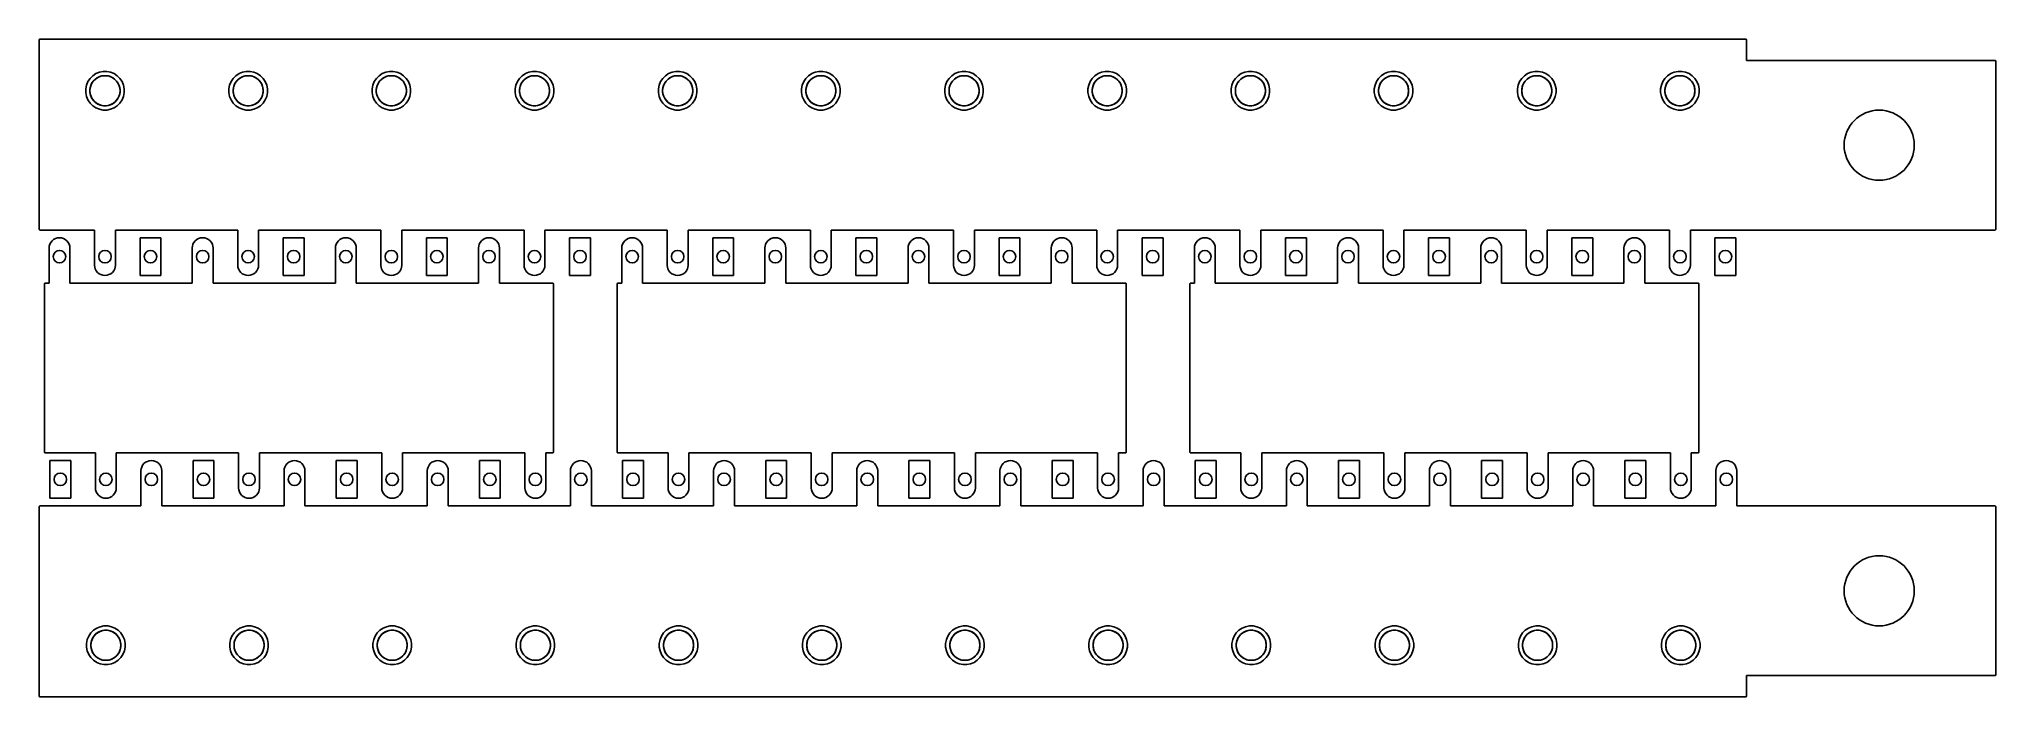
# Model space of a CAD drawing. Extents: x 0.78 to 10, y -5.35 to -2.25.
import ezdxf

# ---------------------------------------------------------------- set-up
doc = ezdxf.new("R2010")
doc.units = 0
doc.header["$MEASUREMENT"] = 0
doc.layers.add('BLACK', color=7, linetype='CONTINUOUS')

msp = doc.modelspace()

# ---------------------------------------------------------------- linework, layer by layer
at = {"layer": 'BLACK', "linetype": 'CONTINUOUS'}
for p, q in [((0.775, -2.25493), (0.775053, -2.25446)), ((0.775, -2.25496), (0.775, -2.25493)), ((0.775, -2.25497), (0.775, -2.25496)), ((0.775, -2.255), (0.775, -2.25497)), ((0.775, -2.25497), (0.775, -2.25497)), ((0.775, -3.145), (0.775, -2.255)), ((0.775053, -2.25446), (0.775102, -2.25399)), ((0.775102, -2.25399), (0.775107, -2.25398)), ((0.775107, -2.25398), (0.775109, -2.25396)), ((0.775109, -2.25396), (0.775252, -2.25351)), ((0.775252, -2.25351), (0.775391, -2.25306)), ((0.775391, -2.25306), (0.775399, -2.25305)), ((0.775399, -2.25305), (0.775404, -2.25303)), ((0.775404, -2.25303), (0.775631, -2.25262)), ((0.775631, -2.25262), (0.775855, -2.2522)), ((0.775855, -2.2522), (0.775866, -2.25219)), ((0.775866, -2.25219), (0.775874, -2.25218)), ((0.775874, -2.25218), (0.776176, -2.25182)), ((0.776176, -2.25182), (0.776477, -2.25145)), ((0.776477, -2.25145), (0.77649, -2.25144)), ((0.77649, -2.25144), (0.776502, -2.25143)), ((0.776502, -2.25143), (0.776868, -2.25113)), ((0.776868, -2.25113), (0.777233, -2.25084)), ((0.777233, -2.25084), (0.777249, -2.25083)), ((0.777249, -2.25083), (0.777262, -2.25082)), ((0.777262, -2.25082), (0.777679, -2.2506)), ((0.777679, -2.2506), (0.778095, -2.25038)), ((0.778095, -2.25038), (0.778111, -2.25037)), ((0.778111, -2.25037), (0.778127, -2.25036)), ((0.778127, -2.25036), (0.778577, -2.25023)), ((0.778577, -2.25023), (0.779029, -2.2501)), ((0.779029, -2.2501), (0.779046, -2.25009)), ((0.779046, -2.25009), (0.779063, -2.25009)), ((0.779063, -2.25009), (0.779531, -2.25005)), ((0.779531, -2.25005), (0.78, -2.25)), ((0.78, -2.25), (8.82, -2.25)), ((8.82, -2.25), (8.82003, -2.25)), ((8.82003, -2.25), (8.82003, -2.25)), ((8.82003, -2.25), (8.82004, -2.25)), ((8.82004, -2.25), (8.82007, -2.25)), ((8.82007, -2.25), (8.82054, -2.25005)), ((8.82054, -2.25005), (8.82101, -2.2501)), ((8.82101, -2.2501), (8.82102, -2.25011)), ((8.82102, -2.25011), (8.82104, -2.25011)), ((8.82104, -2.25011), (8.82149, -2.25025)), ((8.82149, -2.25025), (8.82194, -2.25039)), ((8.82194, -2.25039), (8.82195, -2.2504)), ((8.82195, -2.2504), (8.82197, -2.2504)), ((8.82197, -2.2504), (8.82238, -2.25063)), ((8.82238, -2.25063), (8.8228, -2.25085)), ((8.8228, -2.25085), (8.82281, -2.25087)), ((8.82281, -2.25087), (8.82282, -2.25087)), ((8.82282, -2.25087), (8.82318, -2.25118)), ((8.82318, -2.25118), (8.82355, -2.25148)), ((8.82355, -2.25148), (8.82356, -2.25149)), ((8.82356, -2.25149), (8.82357, -2.2515)), ((8.82357, -2.2515), (8.82387, -2.25187)), ((8.82387, -2.25187), (8.82416, -2.25223)), ((8.82416, -2.25223), (8.82417, -2.25225)), ((8.82417, -2.25225), (8.82418, -2.25226)), ((8.82418, -2.25226), (8.8244, -2.25268)), ((8.8244, -2.25268), (8.82462, -2.25309)), ((8.82462, -2.25309), (8.82463, -2.25311)), ((8.82463, -2.25311), (8.82464, -2.25313)), ((8.82464, -2.25313), (8.82477, -2.25358)), ((8.82477, -2.25358), (8.8249, -2.25403)), ((8.8249, -2.25403), (8.82491, -2.25405)), ((8.82491, -2.25405), (8.82491, -2.25406)), ((8.82491, -2.25406), (8.82495, -2.25453)), ((8.82495, -2.25453), (8.825, -2.255)), ((8.825, -2.255), (8.825, -2.34975)), ((8.825, -2.34975), (8.82502, -2.34998)), ((8.82502, -2.34998), (8.82525, -2.35)), ((8.82525, -2.35), (9.995, -2.35)), ((9.995, -2.35), (9.99503, -2.35)), ((9.99503, -2.35), (9.99503, -2.35)), ((9.99503, -2.35), (9.99504, -2.35)), ((9.99504, -2.35), (9.99507, -2.35)), ((9.99507, -2.35), (9.99554, -2.35005)), ((9.99554, -2.35005), (9.99601, -2.3501)), ((9.99601, -2.3501), (9.99602, -2.35011)), ((9.99602, -2.35011), (9.99604, -2.35011)), ((9.99604, -2.35011), (9.99649, -2.35025)), ((9.99649, -2.35025), (9.99694, -2.35039)), ((9.99694, -2.35039), (9.99695, -2.3504)), ((9.99695, -2.3504), (9.99697, -2.3504)), ((9.99697, -2.3504), (9.99738, -2.35063)), ((9.99738, -2.35063), (9.9978, -2.35085)), ((9.9978, -2.35085), (9.99781, -2.35087)), ((9.99781, -2.35087), (9.99782, -2.35087)), ((9.99782, -2.35087), (9.99818, -2.35118)), ((9.99818, -2.35118), (9.99855, -2.35148)), ((9.99855, -2.35148), (9.99856, -2.35149)), ((9.99856, -2.35149), (9.99857, -2.3515)), ((9.99857, -2.3515), (9.99887, -2.35187)), ((9.99887, -2.35187), (9.99916, -2.35223)), ((9.99916, -2.35223), (9.99917, -2.35225)), ((9.99917, -2.35225), (9.99918, -2.35226)), ((9.99918, -2.35226), (9.9994, -2.35268)), ((9.9994, -2.35268), (9.99962, -2.35309)), ((9.99962, -2.35309), (9.99963, -2.35311)), ((9.99963, -2.35311), (9.99964, -2.35313)), ((9.99964, -2.35313), (9.99977, -2.35357)), ((9.99977, -2.35357), (9.9999, -2.35403)), ((9.9999, -2.35403), (9.99991, -2.35405)), ((9.99991, -2.35405), (9.99991, -2.35406)), ((9.99991, -2.35406), (9.99995, -2.35453)), ((9.99995, -2.35453), (10, -2.355)), ((10, -2.355), (10, -3.145)), ((0.998059, -2.46661), (0.994567, -2.48416)), ((0.994567, -2.48416), (0.994567, -2.50206)), ((1.00491, -2.45007), (0.998059, -2.46661)), ((1.01485, -2.43519), (1.00491, -2.45007)), ((1.01457, -2.48613), (1.01729, -2.47244)), ((1.01457, -2.50009), (1.01457, -2.48613)), ((1.02751, -2.42253), (1.01485, -2.43519)), ((1.01729, -2.47244), (1.02263, -2.45954)), ((1.02263, -2.45954), (1.03039, -2.44794)), ((1.04239, -2.41259), (1.02751, -2.42253)), ((1.03039, -2.44794), (1.04026, -2.43806)), ((1.04026, -2.43806), (1.05187, -2.43031)), ((1.05893, -2.40574), (1.04239, -2.41259)), ((1.05187, -2.43031), (1.06476, -2.42497)), ((1.07648, -2.40224), (1.05893, -2.40574)), ((1.06476, -2.42497), (1.07845, -2.42224)), ((1.09438, -2.40224), (1.07648, -2.40224)), ((1.07845, -2.42224), (1.09241, -2.42224)), ((1.09241, -2.42224), (1.1061, -2.42497)), ((1.11194, -2.40574), (1.09438, -2.40224)), ((1.1061, -2.42497), (1.119, -2.43031)), ((1.12847, -2.41259), (1.11194, -2.40574)), ((1.119, -2.43031), (1.13061, -2.43806)), ((1.14336, -2.42253), (1.12847, -2.41259)), ((1.13061, -2.43806), (1.14048, -2.44794)), ((1.14048, -2.44794), (1.14823, -2.45954)), ((1.15601, -2.43519), (1.14336, -2.42253)), ((1.14823, -2.45954), (1.15358, -2.47244)), ((1.15358, -2.47244), (1.1563, -2.48613)), ((1.16596, -2.45007), (1.15601, -2.43519)), ((1.1563, -2.48613), (1.1563, -2.50009)), ((1.17281, -2.46661), (1.16596, -2.45007)), ((1.1763, -2.48416), (1.17281, -2.46661)), ((1.1763, -2.50206), (1.1763, -2.48416)), ((1.67306, -2.46661), (1.66957, -2.48416)), ((1.66957, -2.48416), (1.66957, -2.50206)), ((1.67991, -2.45007), (1.67306, -2.46661)), ((1.68985, -2.43519), (1.67991, -2.45007)), ((1.68957, -2.48613), (1.69229, -2.47244)), ((1.68957, -2.50009), (1.68957, -2.48613)), ((1.70251, -2.42253), (1.68985, -2.43519)), ((1.69229, -2.47244), (1.69763, -2.45954)), ((1.69763, -2.45954), (1.70539, -2.44794)), ((1.71739, -2.41259), (1.70251, -2.42253)), ((1.70539, -2.44794), (1.71526, -2.43806)), ((1.71526, -2.43806), (1.72687, -2.43031)), ((1.73393, -2.40574), (1.71739, -2.41259)), ((1.72687, -2.43031), (1.73976, -2.42497)), ((1.75148, -2.40224), (1.73393, -2.40574)), ((1.73976, -2.42497), (1.75345, -2.42224)), ((1.76938, -2.40224), (1.75148, -2.40224)), ((1.75345, -2.42224), (1.76741, -2.42224)), ((1.76741, -2.42224), (1.7811, -2.42497)), ((1.78694, -2.40574), (1.76938, -2.40224)), ((1.7811, -2.42497), (1.794, -2.43031)), ((1.80347, -2.41259), (1.78694, -2.40574)), ((1.794, -2.43031), (1.80561, -2.43806)), ((1.81836, -2.42253), (1.80347, -2.41259)), ((1.80561, -2.43806), (1.81548, -2.44794)), ((1.81548, -2.44794), (1.82323, -2.45954)), ((1.83101, -2.43519), (1.81836, -2.42253)), ((1.82323, -2.45954), (1.82858, -2.47244)), ((1.82858, -2.47244), (1.8313, -2.48613)), ((1.84096, -2.45007), (1.83101, -2.43519)), ((1.8313, -2.48613), (1.8313, -2.50009)), ((1.84781, -2.46661), (1.84096, -2.45007)), ((1.8513, -2.48416), (1.84781, -2.46661)), ((1.8513, -2.50206), (1.8513, -2.48416)), ((2.34806, -2.46661), (2.34457, -2.48416)), ((2.34457, -2.48416), (2.34457, -2.50206)), ((2.35491, -2.45007), (2.34806, -2.46661)), ((2.36485, -2.43519), (2.35491, -2.45007)), ((2.36457, -2.48613), (2.36729, -2.47244)), ((2.36457, -2.50009), (2.36457, -2.48613)), ((2.37751, -2.42253), (2.36485, -2.43519)), ((2.36729, -2.47244), (2.37263, -2.45954)), ((2.37263, -2.45954), (2.38039, -2.44794)), ((2.39239, -2.41259), (2.37751, -2.42253)), ((2.38039, -2.44794), (2.39026, -2.43806)), ((2.39026, -2.43806), (2.40187, -2.43031)), ((2.40893, -2.40574), (2.39239, -2.41259)), ((2.40187, -2.43031), (2.41476, -2.42497)), ((2.42648, -2.40224), (2.40893, -2.40574)), ((2.41476, -2.42497), (2.42845, -2.42224)), ((2.44438, -2.40224), (2.42648, -2.40224)), ((2.42845, -2.42224), (2.44241, -2.42224)), ((2.44241, -2.42224), (2.4561, -2.42497)), ((2.46194, -2.40574), (2.44438, -2.40224)), ((2.4561, -2.42497), (2.469, -2.43031)), ((2.47847, -2.41259), (2.46194, -2.40574)), ((2.469, -2.43031), (2.48061, -2.43806)), ((2.49336, -2.42253), (2.47847, -2.41259)), ((2.48061, -2.43806), (2.49048, -2.44794)), ((2.49048, -2.44794), (2.49823, -2.45954)), ((2.50601, -2.43519), (2.49336, -2.42253)), ((2.49823, -2.45954), (2.50358, -2.47244)), ((2.50358, -2.47244), (2.5063, -2.48613)), ((2.51596, -2.45007), (2.50601, -2.43519)), ((2.5063, -2.48613), (2.5063, -2.50009)), ((2.52281, -2.46661), (2.51596, -2.45007)), ((2.5263, -2.48416), (2.52281, -2.46661)), ((2.5263, -2.50206), (2.5263, -2.48416)), ((3.02306, -2.46661), (3.01957, -2.48416)), ((3.01957, -2.48416), (3.01957, -2.50206)), ((3.02991, -2.45007), (3.02306, -2.46661)), ((3.03985, -2.43519), (3.02991, -2.45007)), ((3.03957, -2.48613), (3.04229, -2.47244)), ((3.03957, -2.50009), (3.03957, -2.48613)), ((3.05251, -2.42253), (3.03985, -2.43519)), ((3.04229, -2.47244), (3.04763, -2.45954)), ((3.04763, -2.45954), (3.05539, -2.44794)), ((3.06739, -2.41259), (3.05251, -2.42253)), ((3.05539, -2.44794), (3.06526, -2.43806)), ((3.06526, -2.43806), (3.07687, -2.43031)), ((3.08393, -2.40574), (3.06739, -2.41259)), ((3.07687, -2.43031), (3.08976, -2.42497)), ((3.10148, -2.40224), (3.08393, -2.40574)), ((3.08976, -2.42497), (3.10345, -2.42224)), ((3.11938, -2.40224), (3.10148, -2.40224)), ((3.10345, -2.42224), (3.11741, -2.42224)), ((3.11741, -2.42224), (3.1311, -2.42497)), ((3.13694, -2.40574), (3.11938, -2.40224)), ((3.1311, -2.42497), (3.144, -2.43031)), ((3.15347, -2.41259), (3.13694, -2.40574)), ((3.144, -2.43031), (3.15561, -2.43806)), ((3.16836, -2.42253), (3.15347, -2.41259)), ((3.15561, -2.43806), (3.16548, -2.44794)), ((3.16548, -2.44794), (3.17323, -2.45954)), ((3.18101, -2.43519), (3.16836, -2.42253)), ((3.17323, -2.45954), (3.17858, -2.47244)), ((3.17858, -2.47244), (3.1813, -2.48613)), ((3.19096, -2.45007), (3.18101, -2.43519)), ((3.1813, -2.48613), (3.1813, -2.50009)), ((3.19781, -2.46661), (3.19096, -2.45007)), ((3.2013, -2.48416), (3.19781, -2.46661)), ((3.2013, -2.50206), (3.2013, -2.48416)), ((3.69806, -2.46661), (3.69457, -2.48416)), ((3.69457, -2.48416), (3.69457, -2.50206)), ((3.70491, -2.45007), (3.69806, -2.46661)), ((3.71485, -2.43519), (3.70491, -2.45007)), ((3.71457, -2.48613), (3.71729, -2.47244)), ((3.71457, -2.50009), (3.71457, -2.48613)), ((3.72751, -2.42253), (3.71485, -2.43519)), ((3.71729, -2.47244), (3.72263, -2.45954)), ((3.72263, -2.45954), (3.73039, -2.44794)), ((3.74239, -2.41259), (3.72751, -2.42253)), ((3.73039, -2.44794), (3.74026, -2.43806)), ((3.74026, -2.43806), (3.75187, -2.43031)), ((3.75893, -2.40574), (3.74239, -2.41259)), ((3.75187, -2.43031), (3.76476, -2.42497)), ((3.77648, -2.40224), (3.75893, -2.40574)), ((3.76476, -2.42497), (3.77845, -2.42224)), ((3.79438, -2.40224), (3.77648, -2.40224)), ((3.77845, -2.42224), (3.79241, -2.42224)), ((3.79241, -2.42224), (3.8061, -2.42497)), ((3.81194, -2.40574), (3.79438, -2.40224)), ((3.8061, -2.42497), (3.819, -2.43031)), ((3.82847, -2.41259), (3.81194, -2.40574)), ((3.819, -2.43031), (3.83061, -2.43806)), ((3.84336, -2.42253), (3.82847, -2.41259)), ((3.83061, -2.43806), (3.84048, -2.44794)), ((3.84048, -2.44794), (3.84823, -2.45954)), ((3.85601, -2.43519), (3.84336, -2.42253)), ((3.84823, -2.45954), (3.85358, -2.47244)), ((3.85358, -2.47244), (3.8563, -2.48613)), ((3.86596, -2.45007), (3.85601, -2.43519)), ((3.8563, -2.48613), (3.8563, -2.50009)), ((3.87281, -2.46661), (3.86596, -2.45007)), ((3.8763, -2.48416), (3.87281, -2.46661)), ((3.8763, -2.50206), (3.8763, -2.48416)), ((4.37306, -2.46661), (4.36957, -2.48416)), ((4.36957, -2.48416), (4.36957, -2.50206)), ((4.37991, -2.45007), (4.37306, -2.46661)), ((4.38985, -2.43519), (4.37991, -2.45007)), ((4.38957, -2.48613), (4.39229, -2.47244)), ((4.38957, -2.50009), (4.38957, -2.48613)), ((4.40251, -2.42253), (4.38985, -2.43519)), ((4.39229, -2.47244), (4.39763, -2.45954)), ((4.39763, -2.45954), (4.40539, -2.44794)), ((4.41739, -2.41259), (4.40251, -2.42253)), ((4.40539, -2.44794), (4.41526, -2.43806)), ((4.41526, -2.43806), (4.42687, -2.43031)), ((4.43393, -2.40574), (4.41739, -2.41259)), ((4.42687, -2.43031), (4.43976, -2.42497)), ((4.45148, -2.40224), (4.43393, -2.40574)), ((4.43976, -2.42497), (4.45345, -2.42224)), ((4.46938, -2.40224), (4.45148, -2.40224)), ((4.45345, -2.42224), (4.46741, -2.42224)), ((4.46741, -2.42224), (4.4811, -2.42497)), ((4.48694, -2.40574), (4.46938, -2.40224)), ((4.4811, -2.42497), (4.494, -2.43031)), ((4.50347, -2.41259), (4.48694, -2.40574)), ((4.494, -2.43031), (4.50561, -2.43806)), ((4.51836, -2.42253), (4.50347, -2.41259)), ((4.50561, -2.43806), (4.51548, -2.44794)), ((4.51548, -2.44794), (4.52323, -2.45954)), ((4.53101, -2.43519), (4.51836, -2.42253)), ((4.52323, -2.45954), (4.52858, -2.47244)), ((4.52858, -2.47244), (4.5313, -2.48613)), ((4.54096, -2.45007), (4.53101, -2.43519)), ((4.5313, -2.48613), (4.5313, -2.50009)), ((4.54781, -2.46661), (4.54096, -2.45007)), ((4.5513, -2.48416), (4.54781, -2.46661)), ((4.5513, -2.50206), (4.5513, -2.48416)), ((5.04806, -2.46661), (5.04457, -2.48416)), ((5.04457, -2.48416), (5.04457, -2.50206)), ((5.05491, -2.45007), (5.04806, -2.46661)), ((5.06485, -2.43519), (5.05491, -2.45007)), ((5.06457, -2.48613), (5.06729, -2.47244)), ((5.06457, -2.50009), (5.06457, -2.48613)), ((5.07751, -2.42253), (5.06485, -2.43519)), ((5.06729, -2.47244), (5.07263, -2.45954)), ((5.07263, -2.45954), (5.08039, -2.44794)), ((5.09239, -2.41259), (5.07751, -2.42253)), ((5.08039, -2.44794), (5.09026, -2.43806)), ((5.09026, -2.43806), (5.10187, -2.43031)), ((5.10893, -2.40574), (5.09239, -2.41259)), ((5.10187, -2.43031), (5.11476, -2.42497)), ((5.12648, -2.40224), (5.10893, -2.40574)), ((5.11476, -2.42497), (5.12845, -2.42224)), ((5.14438, -2.40224), (5.12648, -2.40224)), ((5.12845, -2.42224), (5.14241, -2.42224)), ((5.14241, -2.42224), (5.1561, -2.42497)), ((5.16194, -2.40574), (5.14438, -2.40224)), ((5.1561, -2.42497), (5.169, -2.43031)), ((5.17847, -2.41259), (5.16194, -2.40574)), ((5.169, -2.43031), (5.18061, -2.43806)), ((5.19336, -2.42253), (5.17847, -2.41259)), ((5.18061, -2.43806), (5.19048, -2.44794)), ((5.19048, -2.44794), (5.19823, -2.45954)), ((5.20601, -2.43519), (5.19336, -2.42253)), ((5.19823, -2.45954), (5.20358, -2.47244)), ((5.20358, -2.47244), (5.2063, -2.48613)), ((5.21596, -2.45007), (5.20601, -2.43519)), ((5.2063, -2.48613), (5.2063, -2.50009)), ((5.22281, -2.46661), (5.21596, -2.45007)), ((5.2263, -2.48416), (5.22281, -2.46661)), ((5.2263, -2.50206), (5.2263, -2.48416)), ((5.72306, -2.46661), (5.71957, -2.48416)), ((5.71957, -2.48416), (5.71957, -2.50206)), ((5.72991, -2.45007), (5.72306, -2.46661)), ((5.73985, -2.43519), (5.72991, -2.45007)), ((5.73957, -2.48613), (5.74229, -2.47244)), ((5.73957, -2.50009), (5.73957, -2.48613)), ((5.75251, -2.42253), (5.73985, -2.43519)), ((5.74229, -2.47244), (5.74763, -2.45954)), ((5.74763, -2.45954), (5.75539, -2.44794)), ((5.76739, -2.41259), (5.75251, -2.42253)), ((5.75539, -2.44794), (5.76526, -2.43806)), ((5.76526, -2.43806), (5.77687, -2.43031)), ((5.78393, -2.40574), (5.76739, -2.41259)), ((5.77687, -2.43031), (5.78976, -2.42497)), ((5.80148, -2.40224), (5.78393, -2.40574)), ((5.78976, -2.42497), (5.80345, -2.42224)), ((5.81938, -2.40224), (5.80148, -2.40224)), ((5.80345, -2.42224), (5.81741, -2.42224)), ((5.81741, -2.42224), (5.8311, -2.42497)), ((5.83694, -2.40574), (5.81938, -2.40224)), ((5.8311, -2.42497), (5.844, -2.43031)), ((5.85347, -2.41259), (5.83694, -2.40574)), ((5.844, -2.43031), (5.85561, -2.43806)), ((5.86836, -2.42253), (5.85347, -2.41259)), ((5.85561, -2.43806), (5.86548, -2.44794)), ((5.86548, -2.44794), (5.87323, -2.45954)), ((5.88101, -2.43519), (5.86836, -2.42253)), ((5.87323, -2.45954), (5.87858, -2.47244)), ((5.87858, -2.47244), (5.8813, -2.48613)), ((5.89096, -2.45007), (5.88101, -2.43519)), ((5.8813, -2.48613), (5.8813, -2.50009)), ((5.89781, -2.46661), (5.89096, -2.45007)), ((5.9013, -2.48416), (5.89781, -2.46661)), ((5.9013, -2.50206), (5.9013, -2.48416)), ((6.39806, -2.46661), (6.39457, -2.48416)), ((6.39457, -2.48416), (6.39457, -2.50206)), ((6.40491, -2.45007), (6.39806, -2.46661)), ((6.41485, -2.43519), (6.40491, -2.45007)), ((6.41457, -2.48613), (6.41729, -2.47244)), ((6.41457, -2.50009), (6.41457, -2.48613)), ((6.42751, -2.42253), (6.41485, -2.43519)), ((6.41729, -2.47244), (6.42263, -2.45954)), ((6.42263, -2.45954), (6.43039, -2.44794)), ((6.44239, -2.41259), (6.42751, -2.42253)), ((6.43039, -2.44794), (6.44026, -2.43806)), ((6.44026, -2.43806), (6.45187, -2.43031)), ((6.45893, -2.40574), (6.44239, -2.41259)), ((6.45187, -2.43031), (6.46476, -2.42497)), ((6.47648, -2.40224), (6.45893, -2.40574)), ((6.46476, -2.42497), (6.47845, -2.42224)), ((6.49438, -2.40224), (6.47648, -2.40224)), ((6.47845, -2.42224), (6.49241, -2.42224)), ((6.49241, -2.42224), (6.5061, -2.42497)), ((6.51194, -2.40574), (6.49438, -2.40224)), ((6.5061, -2.42497), (6.519, -2.43031)), ((6.52847, -2.41259), (6.51194, -2.40574)), ((6.519, -2.43031), (6.53061, -2.43806)), ((6.54336, -2.42253), (6.52847, -2.41259)), ((6.53061, -2.43806), (6.54048, -2.44794)), ((6.54048, -2.44794), (6.54823, -2.45954)), ((6.55601, -2.43519), (6.54336, -2.42253)), ((6.54823, -2.45954), (6.55358, -2.47244)), ((6.55358, -2.47244), (6.5563, -2.48613)), ((6.56596, -2.45007), (6.55601, -2.43519)), ((6.5563, -2.48613), (6.5563, -2.50009)), ((6.57281, -2.46661), (6.56596, -2.45007)), ((6.5763, -2.48416), (6.57281, -2.46661)), ((6.5763, -2.50206), (6.5763, -2.48416)), ((7.07306, -2.46661), (7.06957, -2.48416)), ((7.06957, -2.48416), (7.06957, -2.50206)), ((7.07991, -2.45007), (7.07306, -2.46661)), ((7.08985, -2.43519), (7.07991, -2.45007)), ((7.08957, -2.48613), (7.09229, -2.47244)), ((7.08957, -2.50009), (7.08957, -2.48613)), ((7.10251, -2.42253), (7.08985, -2.43519)), ((7.09229, -2.47244), (7.09763, -2.45954)), ((7.09763, -2.45954), (7.10539, -2.44794)), ((7.11739, -2.41259), (7.10251, -2.42253)), ((7.10539, -2.44794), (7.11526, -2.43806)), ((7.11526, -2.43806), (7.12687, -2.43031)), ((7.13393, -2.40574), (7.11739, -2.41259)), ((7.12687, -2.43031), (7.13976, -2.42497)), ((7.15148, -2.40224), (7.13393, -2.40574)), ((7.13976, -2.42497), (7.15345, -2.42224)), ((7.16938, -2.40224), (7.15148, -2.40224)), ((7.15345, -2.42224), (7.16741, -2.42224)), ((7.16741, -2.42224), (7.1811, -2.42497)), ((7.18694, -2.40574), (7.16938, -2.40224)), ((7.1811, -2.42497), (7.194, -2.43031)), ((7.20347, -2.41259), (7.18694, -2.40574)), ((7.194, -2.43031), (7.20561, -2.43806)), ((7.21836, -2.42253), (7.20347, -2.41259)), ((7.20561, -2.43806), (7.21548, -2.44794)), ((7.21548, -2.44794), (7.22323, -2.45954)), ((7.23101, -2.43519), (7.21836, -2.42253)), ((7.22323, -2.45954), (7.22858, -2.47244)), ((7.22858, -2.47244), (7.2313, -2.48613)), ((7.24096, -2.45007), (7.23101, -2.43519)), ((7.2313, -2.48613), (7.2313, -2.50009)), ((7.24781, -2.46661), (7.24096, -2.45007)), ((7.2513, -2.48416), (7.24781, -2.46661)), ((7.2513, -2.50206), (7.2513, -2.48416)), ((7.74806, -2.46661), (7.74457, -2.48416)), ((7.74457, -2.48416), (7.74457, -2.50206)), ((7.75491, -2.45007), (7.74806, -2.46661)), ((7.76485, -2.43519), (7.75491, -2.45007)), ((7.76457, -2.48613), (7.76729, -2.47244)), ((7.76457, -2.50009), (7.76457, -2.48613)), ((7.77751, -2.42253), (7.76485, -2.43519)), ((7.76729, -2.47244), (7.77263, -2.45954)), ((7.77263, -2.45954), (7.78039, -2.44794)), ((7.79239, -2.41259), (7.77751, -2.42253)), ((7.78039, -2.44794), (7.79026, -2.43806)), ((7.79026, -2.43806), (7.80187, -2.43031)), ((7.80893, -2.40574), (7.79239, -2.41259)), ((7.80187, -2.43031), (7.81476, -2.42497)), ((7.82648, -2.40224), (7.80893, -2.40574)), ((7.81476, -2.42497), (7.82845, -2.42224)), ((7.84438, -2.40224), (7.82648, -2.40224)), ((7.82845, -2.42224), (7.84241, -2.42224)), ((7.84241, -2.42224), (7.8561, -2.42497)), ((7.86194, -2.40574), (7.84438, -2.40224)), ((7.8561, -2.42497), (7.869, -2.43031)), ((7.87847, -2.41259), (7.86194, -2.40574)), ((7.869, -2.43031), (7.88061, -2.43806)), ((7.89336, -2.42253), (7.87847, -2.41259)), ((7.88061, -2.43806), (7.89048, -2.44794)), ((7.89048, -2.44794), (7.89823, -2.45954)), ((7.90601, -2.43519), (7.89336, -2.42253)), ((7.89823, -2.45954), (7.90358, -2.47244)), ((7.90358, -2.47244), (7.9063, -2.48613)), ((7.91596, -2.45007), (7.90601, -2.43519)), ((7.9063, -2.48613), (7.9063, -2.50009)), ((7.92281, -2.46661), (7.91596, -2.45007)), ((7.9263, -2.48416), (7.92281, -2.46661)), ((7.9263, -2.50206), (7.9263, -2.48416)), ((8.42306, -2.46661), (8.41957, -2.48416)), ((8.41957, -2.48416), (8.41957, -2.50206)), ((8.42991, -2.45007), (8.42306, -2.46661)), ((8.43985, -2.43519), (8.42991, -2.45007)), ((8.43957, -2.48613), (8.44229, -2.47244)), ((8.43957, -2.50009), (8.43957, -2.48613)), ((8.45251, -2.42253), (8.43985, -2.43519)), ((8.44229, -2.47244), (8.44763, -2.45954)), ((8.44763, -2.45954), (8.45539, -2.44794)), ((8.46739, -2.41259), (8.45251, -2.42253)), ((8.45539, -2.44794), (8.46526, -2.43806)), ((8.46526, -2.43806), (8.47687, -2.43031)), ((8.48393, -2.40574), (8.46739, -2.41259)), ((8.47687, -2.43031), (8.48976, -2.42497)), ((8.50148, -2.40224), (8.48393, -2.40574)), ((8.48976, -2.42497), (8.50345, -2.42224)), ((8.51938, -2.40224), (8.50148, -2.40224)), ((8.50345, -2.42224), (8.51741, -2.42224)), ((8.51741, -2.42224), (8.5311, -2.42497)), ((8.53694, -2.40574), (8.51938, -2.40224)), ((8.5311, -2.42497), (8.544, -2.43031)), ((8.55347, -2.41259), (8.53694, -2.40574)), ((8.544, -2.43031), (8.55561, -2.43806)), ((8.56836, -2.42253), (8.55347, -2.41259)), ((8.55561, -2.43806), (8.56548, -2.44794)), ((8.56548, -2.44794), (8.57323, -2.45954)), ((8.58101, -2.43519), (8.56836, -2.42253)), ((8.57323, -2.45954), (8.57858, -2.47244)), ((8.57858, -2.47244), (8.5813, -2.48613)), ((8.59096, -2.45007), (8.58101, -2.43519)), ((8.5813, -2.48613), (8.5813, -2.50009)), ((8.59781, -2.46661), (8.59096, -2.45007)), ((8.6013, -2.48416), (8.59781, -2.46661)), ((8.6013, -2.50206), (8.6013, -2.48416)), ((0.994567, -2.50206), (0.998059, -2.51961)), ((0.998059, -2.51961), (1.00491, -2.53615)), ((1.00491, -2.53615), (1.01485, -2.55103)), ((1.01729, -2.51378), (1.01457, -2.50009)), ((1.01485, -2.55103), (1.02751, -2.56369)), ((1.02263, -2.52668), (1.01729, -2.51378)), ((1.03039, -2.53828), (1.02263, -2.52668)), ((1.02751, -2.56369), (1.04239, -2.57363)), ((1.04026, -2.54816), (1.03039, -2.53828)), ((1.05187, -2.55591), (1.04026, -2.54816)), ((1.04239, -2.57363), (1.05893, -2.58048)), ((1.06476, -2.56125), (1.05187, -2.55591)), ((1.05893, -2.58048), (1.07648, -2.58398)), ((1.07845, -2.56398), (1.06476, -2.56125)), ((1.09241, -2.56398), (1.07845, -2.56398)), ((1.1061, -2.56125), (1.09241, -2.56398)), ((1.09438, -2.58398), (1.11194, -2.58048)), ((1.119, -2.55591), (1.1061, -2.56125)), ((1.11194, -2.58048), (1.12847, -2.57363)), ((1.13061, -2.54816), (1.119, -2.55591)), ((1.12847, -2.57363), (1.14336, -2.56369)), ((1.14048, -2.53828), (1.13061, -2.54816)), ((1.14823, -2.52668), (1.14048, -2.53828)), ((1.14336, -2.56369), (1.15601, -2.55103)), ((1.15358, -2.51378), (1.14823, -2.52668)), ((1.1563, -2.50009), (1.15358, -2.51378)), ((1.15601, -2.55103), (1.16596, -2.53615)), ((1.16596, -2.53615), (1.17281, -2.51961)), ((1.17281, -2.51961), (1.1763, -2.50206)), ((1.66957, -2.50206), (1.67306, -2.51961)), ((1.67306, -2.51961), (1.67991, -2.53615)), ((1.67991, -2.53615), (1.68985, -2.55103)), ((1.69229, -2.51378), (1.68957, -2.50009)), ((1.68985, -2.55103), (1.70251, -2.56369)), ((1.69763, -2.52668), (1.69229, -2.51378)), ((1.70539, -2.53828), (1.69763, -2.52668)), ((1.70251, -2.56369), (1.71739, -2.57363)), ((1.71526, -2.54816), (1.70539, -2.53828)), ((1.72687, -2.55591), (1.71526, -2.54816)), ((1.71739, -2.57363), (1.73393, -2.58048)), ((1.73976, -2.56125), (1.72687, -2.55591)), ((1.73393, -2.58048), (1.75148, -2.58398)), ((1.75345, -2.56398), (1.73976, -2.56125)), ((1.76741, -2.56398), (1.75345, -2.56398)), ((1.7811, -2.56125), (1.76741, -2.56398)), ((1.76938, -2.58398), (1.78694, -2.58048)), ((1.794, -2.55591), (1.7811, -2.56125)), ((1.78694, -2.58048), (1.80347, -2.57363)), ((1.80561, -2.54816), (1.794, -2.55591)), ((1.80347, -2.57363), (1.81836, -2.56369)), ((1.81548, -2.53828), (1.80561, -2.54816)), ((1.82323, -2.52668), (1.81548, -2.53828)), ((1.81836, -2.56369), (1.83101, -2.55103)), ((1.82858, -2.51378), (1.82323, -2.52668)), ((1.8313, -2.50009), (1.82858, -2.51378)), ((1.83101, -2.55103), (1.84096, -2.53615)), ((1.84096, -2.53615), (1.84781, -2.51961)), ((1.84781, -2.51961), (1.8513, -2.50206)), ((2.34457, -2.50206), (2.34806, -2.51961)), ((2.34806, -2.51961), (2.35491, -2.53615)), ((2.35491, -2.53615), (2.36485, -2.55103)), ((2.36729, -2.51378), (2.36457, -2.50009)), ((2.36485, -2.55103), (2.37751, -2.56369)), ((2.37263, -2.52668), (2.36729, -2.51378)), ((2.38039, -2.53828), (2.37263, -2.52668)), ((2.37751, -2.56369), (2.39239, -2.57363)), ((2.39026, -2.54816), (2.38039, -2.53828)), ((2.40187, -2.55591), (2.39026, -2.54816)), ((2.39239, -2.57363), (2.40893, -2.58048)), ((2.41476, -2.56125), (2.40187, -2.55591)), ((2.40893, -2.58048), (2.42648, -2.58398)), ((2.42845, -2.56398), (2.41476, -2.56125)), ((2.44241, -2.56398), (2.42845, -2.56398)), ((2.4561, -2.56125), (2.44241, -2.56398)), ((2.44438, -2.58398), (2.46194, -2.58048)), ((2.469, -2.55591), (2.4561, -2.56125)), ((2.46194, -2.58048), (2.47847, -2.57363)), ((2.48061, -2.54816), (2.469, -2.55591)), ((2.47847, -2.57363), (2.49336, -2.56369)), ((2.49048, -2.53828), (2.48061, -2.54816)), ((2.49823, -2.52668), (2.49048, -2.53828)), ((2.49336, -2.56369), (2.50601, -2.55103)), ((2.50358, -2.51378), (2.49823, -2.52668)), ((2.5063, -2.50009), (2.50358, -2.51378)), ((2.50601, -2.55103), (2.51596, -2.53615)), ((2.51596, -2.53615), (2.52281, -2.51961)), ((2.52281, -2.51961), (2.5263, -2.50206)), ((3.01957, -2.50206), (3.02306, -2.51961)), ((3.02306, -2.51961), (3.02991, -2.53615)), ((3.02991, -2.53615), (3.03985, -2.55103)), ((3.04229, -2.51378), (3.03957, -2.50009)), ((3.03985, -2.55103), (3.05251, -2.56369)), ((3.04763, -2.52668), (3.04229, -2.51378)), ((3.05539, -2.53828), (3.04763, -2.52668)), ((3.05251, -2.56369), (3.06739, -2.57363)), ((3.06526, -2.54816), (3.05539, -2.53828)), ((3.07687, -2.55591), (3.06526, -2.54816)), ((3.06739, -2.57363), (3.08393, -2.58048)), ((3.08976, -2.56125), (3.07687, -2.55591)), ((3.08393, -2.58048), (3.10148, -2.58398)), ((3.10345, -2.56398), (3.08976, -2.56125)), ((3.11741, -2.56398), (3.10345, -2.56398)), ((3.1311, -2.56125), (3.11741, -2.56398)), ((3.11938, -2.58398), (3.13694, -2.58048)), ((3.144, -2.55591), (3.1311, -2.56125)), ((3.13694, -2.58048), (3.15347, -2.57363)), ((3.15561, -2.54816), (3.144, -2.55591)), ((3.15347, -2.57363), (3.16836, -2.56369)), ((3.16548, -2.53828), (3.15561, -2.54816)), ((3.17323, -2.52668), (3.16548, -2.53828)), ((3.16836, -2.56369), (3.18101, -2.55103)), ((3.17858, -2.51378), (3.17323, -2.52668)), ((3.1813, -2.50009), (3.17858, -2.51378)), ((3.18101, -2.55103), (3.19096, -2.53615)), ((3.19096, -2.53615), (3.19781, -2.51961)), ((3.19781, -2.51961), (3.2013, -2.50206)), ((3.69457, -2.50206), (3.69806, -2.51961)), ((3.69806, -2.51961), (3.70491, -2.53615)), ((3.70491, -2.53615), (3.71485, -2.55103)), ((3.71729, -2.51378), (3.71457, -2.50009)), ((3.71485, -2.55103), (3.72751, -2.56369)), ((3.72263, -2.52668), (3.71729, -2.51378)), ((3.73039, -2.53828), (3.72263, -2.52668)), ((3.72751, -2.56369), (3.74239, -2.57363)), ((3.74026, -2.54816), (3.73039, -2.53828)), ((3.75187, -2.55591), (3.74026, -2.54816)), ((3.74239, -2.57363), (3.75893, -2.58048)), ((3.76476, -2.56125), (3.75187, -2.55591)), ((3.75893, -2.58048), (3.77648, -2.58398)), ((3.77845, -2.56398), (3.76476, -2.56125)), ((3.79241, -2.56398), (3.77845, -2.56398)), ((3.8061, -2.56125), (3.79241, -2.56398)), ((3.79438, -2.58398), (3.81194, -2.58048)), ((3.819, -2.55591), (3.8061, -2.56125)), ((3.81194, -2.58048), (3.82847, -2.57363)), ((3.83061, -2.54816), (3.819, -2.55591)), ((3.82847, -2.57363), (3.84336, -2.56369)), ((3.84048, -2.53828), (3.83061, -2.54816)), ((3.84823, -2.52668), (3.84048, -2.53828)), ((3.84336, -2.56369), (3.85601, -2.55103)), ((3.85358, -2.51378), (3.84823, -2.52668)), ((3.8563, -2.50009), (3.85358, -2.51378)), ((3.85601, -2.55103), (3.86596, -2.53615)), ((3.86596, -2.53615), (3.87281, -2.51961)), ((3.87281, -2.51961), (3.8763, -2.50206)), ((4.36957, -2.50206), (4.37306, -2.51961)), ((4.37306, -2.51961), (4.37991, -2.53615)), ((4.37991, -2.53615), (4.38985, -2.55103)), ((4.39229, -2.51378), (4.38957, -2.50009)), ((4.38985, -2.55103), (4.40251, -2.56369)), ((4.39763, -2.52668), (4.39229, -2.51378)), ((4.40539, -2.53828), (4.39763, -2.52668)), ((4.40251, -2.56369), (4.41739, -2.57363)), ((4.41526, -2.54816), (4.40539, -2.53828)), ((4.42687, -2.55591), (4.41526, -2.54816)), ((4.41739, -2.57363), (4.43393, -2.58048)), ((4.43976, -2.56125), (4.42687, -2.55591)), ((4.43393, -2.58048), (4.45148, -2.58398)), ((4.45345, -2.56398), (4.43976, -2.56125)), ((4.46741, -2.56398), (4.45345, -2.56398)), ((4.4811, -2.56125), (4.46741, -2.56398)), ((4.46938, -2.58398), (4.48694, -2.58048)), ((4.494, -2.55591), (4.4811, -2.56125)), ((4.48694, -2.58048), (4.50347, -2.57363)), ((4.50561, -2.54816), (4.494, -2.55591)), ((4.50347, -2.57363), (4.51836, -2.56369)), ((4.51548, -2.53828), (4.50561, -2.54816)), ((4.52323, -2.52668), (4.51548, -2.53828)), ((4.51836, -2.56369), (4.53101, -2.55103)), ((4.52858, -2.51378), (4.52323, -2.52668)), ((4.5313, -2.50009), (4.52858, -2.51378)), ((4.53101, -2.55103), (4.54096, -2.53615)), ((4.54096, -2.53615), (4.54781, -2.51961)), ((4.54781, -2.51961), (4.5513, -2.50206)), ((5.04457, -2.50206), (5.04806, -2.51961)), ((5.04806, -2.51961), (5.05491, -2.53615)), ((5.05491, -2.53615), (5.06485, -2.55103)), ((5.06729, -2.51378), (5.06457, -2.50009)), ((5.06485, -2.55103), (5.07751, -2.56369)), ((5.07263, -2.52668), (5.06729, -2.51378)), ((5.08039, -2.53828), (5.07263, -2.52668)), ((5.07751, -2.56369), (5.09239, -2.57363)), ((5.09026, -2.54816), (5.08039, -2.53828)), ((5.10187, -2.55591), (5.09026, -2.54816)), ((5.09239, -2.57363), (5.10893, -2.58048)), ((5.11476, -2.56125), (5.10187, -2.55591)), ((5.10893, -2.58048), (5.12648, -2.58398)), ((5.12845, -2.56398), (5.11476, -2.56125)), ((5.14241, -2.56398), (5.12845, -2.56398)), ((5.1561, -2.56125), (5.14241, -2.56398)), ((5.14438, -2.58398), (5.16194, -2.58048)), ((5.169, -2.55591), (5.1561, -2.56125)), ((5.16194, -2.58048), (5.17847, -2.57363)), ((5.18061, -2.54816), (5.169, -2.55591)), ((5.17847, -2.57363), (5.19336, -2.56369)), ((5.19048, -2.53828), (5.18061, -2.54816)), ((5.19823, -2.52668), (5.19048, -2.53828)), ((5.19336, -2.56369), (5.20601, -2.55103)), ((5.20358, -2.51378), (5.19823, -2.52668)), ((5.2063, -2.50009), (5.20358, -2.51378)), ((5.20601, -2.55103), (5.21596, -2.53615)), ((5.21596, -2.53615), (5.22281, -2.51961)), ((5.22281, -2.51961), (5.2263, -2.50206)), ((5.71957, -2.50206), (5.72306, -2.51961)), ((5.72306, -2.51961), (5.72991, -2.53615)), ((5.72991, -2.53615), (5.73985, -2.55103)), ((5.74229, -2.51378), (5.73957, -2.50009)), ((5.73985, -2.55103), (5.75251, -2.56369)), ((5.74763, -2.52668), (5.74229, -2.51378)), ((5.75539, -2.53828), (5.74763, -2.52668)), ((5.75251, -2.56369), (5.76739, -2.57363)), ((5.76526, -2.54816), (5.75539, -2.53828)), ((5.77687, -2.55591), (5.76526, -2.54816)), ((5.76739, -2.57363), (5.78393, -2.58048)), ((5.78976, -2.56125), (5.77687, -2.55591)), ((5.78393, -2.58048), (5.80148, -2.58398)), ((5.80345, -2.56398), (5.78976, -2.56125)), ((5.81741, -2.56398), (5.80345, -2.56398)), ((5.8311, -2.56125), (5.81741, -2.56398)), ((5.81938, -2.58398), (5.83694, -2.58048)), ((5.844, -2.55591), (5.8311, -2.56125)), ((5.83694, -2.58048), (5.85347, -2.57363)), ((5.85561, -2.54816), (5.844, -2.55591)), ((5.85347, -2.57363), (5.86836, -2.56369)), ((5.86548, -2.53828), (5.85561, -2.54816)), ((5.87323, -2.52668), (5.86548, -2.53828)), ((5.86836, -2.56369), (5.88101, -2.55103)), ((5.87858, -2.51378), (5.87323, -2.52668)), ((5.8813, -2.50009), (5.87858, -2.51378)), ((5.88101, -2.55103), (5.89096, -2.53615)), ((5.89096, -2.53615), (5.89781, -2.51961)), ((5.89781, -2.51961), (5.9013, -2.50206)), ((6.39457, -2.50206), (6.39806, -2.51961)), ((6.39806, -2.51961), (6.40491, -2.53615)), ((6.40491, -2.53615), (6.41485, -2.55103)), ((6.41729, -2.51378), (6.41457, -2.50009)), ((6.41485, -2.55103), (6.42751, -2.56369)), ((6.42263, -2.52668), (6.41729, -2.51378)), ((6.43039, -2.53828), (6.42263, -2.52668)), ((6.42751, -2.56369), (6.44239, -2.57363)), ((6.44026, -2.54816), (6.43039, -2.53828)), ((6.45187, -2.55591), (6.44026, -2.54816)), ((6.44239, -2.57363), (6.45893, -2.58048)), ((6.46476, -2.56125), (6.45187, -2.55591)), ((6.45893, -2.58048), (6.47648, -2.58398)), ((6.47845, -2.56398), (6.46476, -2.56125)), ((6.49241, -2.56398), (6.47845, -2.56398)), ((6.5061, -2.56125), (6.49241, -2.56398)), ((6.49438, -2.58398), (6.51194, -2.58048)), ((6.519, -2.55591), (6.5061, -2.56125)), ((6.51194, -2.58048), (6.52847, -2.57363)), ((6.53061, -2.54816), (6.519, -2.55591)), ((6.52847, -2.57363), (6.54336, -2.56369)), ((6.54048, -2.53828), (6.53061, -2.54816)), ((6.54823, -2.52668), (6.54048, -2.53828)), ((6.54336, -2.56369), (6.55601, -2.55103)), ((6.55358, -2.51378), (6.54823, -2.52668)), ((6.5563, -2.50009), (6.55358, -2.51378)), ((6.55601, -2.55103), (6.56596, -2.53615)), ((6.56596, -2.53615), (6.57281, -2.51961)), ((6.57281, -2.51961), (6.5763, -2.50206)), ((7.06957, -2.50206), (7.07306, -2.51961)), ((7.07306, -2.51961), (7.07991, -2.53615)), ((7.07991, -2.53615), (7.08985, -2.55103)), ((7.09229, -2.51378), (7.08957, -2.50009)), ((7.08985, -2.55103), (7.10251, -2.56369)), ((7.09763, -2.52668), (7.09229, -2.51378)), ((7.10539, -2.53828), (7.09763, -2.52668)), ((7.10251, -2.56369), (7.11739, -2.57363)), ((7.11526, -2.54816), (7.10539, -2.53828)), ((7.12687, -2.55591), (7.11526, -2.54816)), ((7.11739, -2.57363), (7.13393, -2.58048)), ((7.13976, -2.56125), (7.12687, -2.55591)), ((7.13393, -2.58048), (7.15148, -2.58398)), ((7.15345, -2.56398), (7.13976, -2.56125)), ((7.16741, -2.56398), (7.15345, -2.56398)), ((7.1811, -2.56125), (7.16741, -2.56398)), ((7.16938, -2.58398), (7.18694, -2.58048)), ((7.194, -2.55591), (7.1811, -2.56125)), ((7.18694, -2.58048), (7.20347, -2.57363)), ((7.20561, -2.54816), (7.194, -2.55591)), ((7.20347, -2.57363), (7.21836, -2.56369)), ((7.21548, -2.53828), (7.20561, -2.54816)), ((7.22323, -2.52668), (7.21548, -2.53828)), ((7.21836, -2.56369), (7.23101, -2.55103)), ((7.22858, -2.51378), (7.22323, -2.52668)), ((7.2313, -2.50009), (7.22858, -2.51378)), ((7.23101, -2.55103), (7.24096, -2.53615)), ((7.24096, -2.53615), (7.24781, -2.51961)), ((7.24781, -2.51961), (7.2513, -2.50206)), ((7.74457, -2.50206), (7.74806, -2.51961)), ((7.74806, -2.51961), (7.75491, -2.53615)), ((7.75491, -2.53615), (7.76485, -2.55103)), ((7.76729, -2.51378), (7.76457, -2.50009)), ((7.76485, -2.55103), (7.77751, -2.56369)), ((7.77263, -2.52668), (7.76729, -2.51378)), ((7.78039, -2.53828), (7.77263, -2.52668)), ((7.77751, -2.56369), (7.79239, -2.57363)), ((7.79026, -2.54816), (7.78039, -2.53828)), ((7.80187, -2.55591), (7.79026, -2.54816)), ((7.79239, -2.57363), (7.80893, -2.58048)), ((7.81476, -2.56125), (7.80187, -2.55591)), ((7.80893, -2.58048), (7.82648, -2.58398)), ((7.82845, -2.56398), (7.81476, -2.56125)), ((7.84241, -2.56398), (7.82845, -2.56398)), ((7.8561, -2.56125), (7.84241, -2.56398)), ((7.84438, -2.58398), (7.86194, -2.58048)), ((7.869, -2.55591), (7.8561, -2.56125)), ((7.86194, -2.58048), (7.87847, -2.57363)), ((7.88061, -2.54816), (7.869, -2.55591)), ((7.87847, -2.57363), (7.89336, -2.56369)), ((7.89048, -2.53828), (7.88061, -2.54816)), ((7.89823, -2.52668), (7.89048, -2.53828)), ((7.89336, -2.56369), (7.90601, -2.55103)), ((7.90358, -2.51378), (7.89823, -2.52668)), ((7.9063, -2.50009), (7.90358, -2.51378)), ((7.90601, -2.55103), (7.91596, -2.53615)), ((7.91596, -2.53615), (7.92281, -2.51961)), ((7.92281, -2.51961), (7.9263, -2.50206)), ((8.41957, -2.50206), (8.42306, -2.51961)), ((8.42306, -2.51961), (8.42991, -2.53615)), ((8.42991, -2.53615), (8.43985, -2.55103)), ((8.44229, -2.51378), (8.43957, -2.50009)), ((8.43985, -2.55103), (8.45251, -2.56369)), ((8.44763, -2.52668), (8.44229, -2.51378)), ((8.45539, -2.53828), (8.44763, -2.52668)), ((8.45251, -2.56369), (8.46739, -2.57363)), ((8.46526, -2.54816), (8.45539, -2.53828)), ((8.47687, -2.55591), (8.46526, -2.54816)), ((8.46739, -2.57363), (8.48393, -2.58048)), ((8.48976, -2.56125), (8.47687, -2.55591)), ((8.48393, -2.58048), (8.50148, -2.58398)), ((8.50345, -2.56398), (8.48976, -2.56125)), ((8.51741, -2.56398), (8.50345, -2.56398)), ((8.5311, -2.56125), (8.51741, -2.56398)), ((8.51938, -2.58398), (8.53694, -2.58048)), ((8.544, -2.55591), (8.5311, -2.56125)), ((8.53694, -2.58048), (8.55347, -2.57363)), ((8.55561, -2.54816), (8.544, -2.55591)), ((8.55347, -2.57363), (8.56836, -2.56369)), ((8.56548, -2.53828), (8.55561, -2.54816)), ((8.57323, -2.52668), (8.56548, -2.53828)), ((8.56836, -2.56369), (8.58101, -2.55103)), ((8.57858, -2.51378), (8.57323, -2.52668)), ((8.5813, -2.50009), (8.57858, -2.51378)), ((8.58101, -2.55103), (8.59096, -2.53615)), ((8.59096, -2.53615), (8.59781, -2.51961)), ((8.59781, -2.51961), (8.6013, -2.50206)), ((1.07648, -2.58398), (1.09438, -2.58398)), ((1.75148, -2.58398), (1.76938, -2.58398)), ((2.42648, -2.58398), (2.44438, -2.58398)), ((3.10148, -2.58398), (3.11938, -2.58398)), ((3.77648, -2.58398), (3.79438, -2.58398)), ((4.45148, -2.58398), (4.46938, -2.58398)), ((5.12648, -2.58398), (5.14438, -2.58398)), ((5.80148, -2.58398), (5.81938, -2.58398)), ((6.47648, -2.58398), (6.49438, -2.58398)), ((7.15148, -2.58398), (7.16938, -2.58398)), ((7.82648, -2.58398), (7.84438, -2.58398)), ((8.50148, -2.58398), (8.51938, -2.58398)), ((0.775046, -3.14547), (0.775, -3.145)), ((0.775089, -3.14594), (0.775046, -3.14547)), ((0.775094, -3.14595), (0.775089, -3.14594)), ((0.775095, -3.14597), (0.775094, -3.14595)), ((0.775232, -3.14642), (0.775095, -3.14597)), ((0.775364, -3.14687), (0.775232, -3.14642)), ((0.775372, -3.14689), (0.775364, -3.14687)), ((0.775377, -3.14691), (0.775372, -3.14689)), ((0.775598, -3.14732), (0.775377, -3.14691)), ((0.775816, -3.14774), (0.775598, -3.14732)), ((0.775827, -3.14775), (0.775816, -3.14774)), ((0.775835, -3.14777), (0.775827, -3.14775)), ((0.776133, -3.14813), (0.775835, -3.14777)), ((0.776428, -3.1485), (0.776133, -3.14813)), ((0.776441, -3.14851), (0.776428, -3.1485)), ((0.776452, -3.14852), (0.776441, -3.14851)), ((0.776815, -3.14882), (0.776452, -3.14852)), ((0.777175, -3.14913), (0.776815, -3.14882)), ((0.777191, -3.14913), (0.777175, -3.14913)), ((0.777204, -3.14915), (0.777191, -3.14913)), ((0.777619, -3.14937), (0.777204, -3.14915)), ((0.77803, -3.1496), (0.777619, -3.14937)), ((0.778047, -3.1496), (0.77803, -3.1496)), ((0.778062, -3.14961), (0.778047, -3.1496)), ((0.778512, -3.14975), (0.778062, -3.14961)), ((0.77896, -3.14989), (0.778512, -3.14975)), ((0.778978, -3.14989), (0.77896, -3.14989)), ((0.778995, -3.1499), (0.778978, -3.14989)), ((0.779461, -3.14995), (0.778995, -3.1499)), ((0.77993, -3.15), (0.779461, -3.14995)), ((0.779964, -3.15), (0.77993, -3.15)), ((0.779965, -3.15), (0.779964, -3.15)), ((0.779966, -3.15), (0.779965, -3.15)), ((0.78, -3.15), (0.779966, -3.15)), ((1.03622, -3.15), (0.78, -3.15)), ((0.821654, -3.23321), (0.822366, -3.22598)), ((0.822366, -3.22598), (0.82518, -3.21671)), ((0.82518, -3.21671), (0.829749, -3.20816)), ((0.829749, -3.20816), (0.835899, -3.20066)), ((0.835899, -3.20066), (0.843393, -3.19451)), ((0.843393, -3.19451), (0.851942, -3.18994)), ((0.851942, -3.18994), (0.861219, -3.18713)), ((0.861219, -3.18713), (0.870866, -3.18618)), ((0.870866, -3.18618), (0.880514, -3.18713)), ((0.880514, -3.18713), (0.88979, -3.18994)), ((0.88979, -3.18994), (0.898339, -3.19451)), ((0.898339, -3.19451), (0.905833, -3.20066)), ((0.905833, -3.20066), (0.911983, -3.20816)), ((0.911983, -3.20816), (0.916553, -3.21671)), ((0.916553, -3.21671), (0.919367, -3.22598)), ((0.919367, -3.22598), (0.920079, -3.23321)), ((1.03622, -3.27742), (1.03622, -3.15)), ((1.71122, -3.15), (1.13465, -3.15)), ((1.13465, -3.15), (1.13465, -3.31679)), ((1.25079, -3.36358), (1.25079, -3.18642)), ((1.25079, -3.18642), (1.34921, -3.18642)), ((1.34921, -3.18642), (1.34921, -3.36358)), ((1.49665, -3.23321), (1.49737, -3.22598)), ((1.49737, -3.22598), (1.50018, -3.21671)), ((1.50018, -3.21671), (1.50475, -3.20816)), ((1.50475, -3.20816), (1.5109, -3.20066)), ((1.5109, -3.20066), (1.51839, -3.19451)), ((1.51839, -3.19451), (1.52694, -3.18994)), ((1.52694, -3.18994), (1.53622, -3.18713)), ((1.53622, -3.18713), (1.54587, -3.18618)), ((1.54587, -3.18618), (1.55551, -3.18713)), ((1.55551, -3.18713), (1.56479, -3.18994)), ((1.56479, -3.18994), (1.57334, -3.19451)), ((1.57334, -3.19451), (1.58083, -3.20066)), ((1.58083, -3.20066), (1.58698, -3.20816)), ((1.58698, -3.20816), (1.59155, -3.21671)), ((1.59155, -3.21671), (1.59437, -3.22598)), ((1.59437, -3.22598), (1.59508, -3.23321)), ((1.71122, -3.27742), (1.71122, -3.15)), ((2.38622, -3.15), (1.80965, -3.15)), ((1.80965, -3.15), (1.80965, -3.31679)), ((1.92579, -3.36358), (1.92579, -3.18642)), ((1.92579, -3.18642), (2.02421, -3.18642)), ((2.02421, -3.18642), (2.02421, -3.36358)), ((2.17165, -3.23321), (2.17237, -3.22598)), ((2.17237, -3.22598), (2.17518, -3.21671)), ((2.17518, -3.21671), (2.17975, -3.20816)), ((2.17975, -3.20816), (2.1859, -3.20066)), ((2.1859, -3.20066), (2.19339, -3.19451)), ((2.19339, -3.19451), (2.20194, -3.18994)), ((2.20194, -3.18994), (2.21122, -3.18713)), ((2.21122, -3.18713), (2.22087, -3.18618)), ((2.22087, -3.18618), (2.23051, -3.18713)), ((2.23051, -3.18713), (2.23979, -3.18994)), ((2.23979, -3.18994), (2.24834, -3.19451)), ((2.24834, -3.19451), (2.25583, -3.20066)), ((2.25583, -3.20066), (2.26198, -3.20816)), ((2.26198, -3.20816), (2.26655, -3.21671)), ((2.26655, -3.21671), (2.26937, -3.22598)), ((2.26937, -3.22598), (2.27008, -3.23321)), ((2.38622, -3.27742), (2.38622, -3.15)), ((3.06122, -3.15), (2.48465, -3.15)), ((2.48465, -3.15), (2.48465, -3.31679)), ((2.60079, -3.36358), (2.60079, -3.18642)), ((2.60079, -3.18642), (2.69921, -3.18642)), ((2.69921, -3.18642), (2.69921, -3.36358)), ((2.84665, -3.23321), (2.84737, -3.22598)), ((2.84737, -3.22598), (2.85018, -3.21671)), ((2.85018, -3.21671), (2.85475, -3.20816)), ((2.85475, -3.20816), (2.8609, -3.20066)), ((2.8609, -3.20066), (2.86839, -3.19451)), ((2.86839, -3.19451), (2.87694, -3.18994)), ((2.87694, -3.18994), (2.88622, -3.18713)), ((2.88622, -3.18713), (2.89587, -3.18618)), ((2.89587, -3.18618), (2.90551, -3.18713)), ((2.90551, -3.18713), (2.91479, -3.18994)), ((2.91479, -3.18994), (2.92334, -3.19451)), ((2.92334, -3.19451), (2.93083, -3.20066)), ((2.93083, -3.20066), (2.93698, -3.20816)), ((2.93698, -3.20816), (2.94155, -3.21671)), ((2.94155, -3.21671), (2.94437, -3.22598)), ((2.94437, -3.22598), (2.94508, -3.23321)), ((3.06122, -3.31679), (3.06122, -3.15)), ((3.73622, -3.15), (3.15965, -3.15)), ((3.15965, -3.15), (3.15965, -3.31679)), ((3.27579, -3.36358), (3.27579, -3.18642)), ((3.27579, -3.18642), (3.37421, -3.18642)), ((3.37421, -3.18642), (3.37421, -3.36358)), ((3.52165, -3.23321), (3.52237, -3.22598)), ((3.52237, -3.22598), (3.52518, -3.21671)), ((3.52518, -3.21671), (3.52975, -3.20816)), ((3.52975, -3.20816), (3.5359, -3.20066)), ((3.5359, -3.20066), (3.54339, -3.19451)), ((3.54339, -3.19451), (3.55194, -3.18994)), ((3.55194, -3.18994), (3.56122, -3.18713)), ((3.56122, -3.18713), (3.57087, -3.18618)), ((3.57087, -3.18618), (3.58051, -3.18713)), ((3.58051, -3.18713), (3.58979, -3.18994)), ((3.58979, -3.18994), (3.59834, -3.19451)), ((3.59834, -3.19451), (3.60583, -3.20066)), ((3.60583, -3.20066), (3.61198, -3.20816)), ((3.61198, -3.20816), (3.61655, -3.21671)), ((3.61655, -3.21671), (3.61937, -3.22598)), ((3.61937, -3.22598), (3.62008, -3.23321)), ((3.73622, -3.31679), (3.73622, -3.15)), ((4.41122, -3.15), (3.83465, -3.15)), ((3.83465, -3.15), (3.83465, -3.31679)), ((3.95079, -3.36358), (3.95079, -3.18642)), ((3.95079, -3.18642), (4.04921, -3.18642)), ((4.04921, -3.18642), (4.04921, -3.36358)), ((4.19665, -3.23321), (4.19737, -3.22598)), ((4.19737, -3.22598), (4.20018, -3.21671)), ((4.20018, -3.21671), (4.20475, -3.20816)), ((4.20475, -3.20816), (4.2109, -3.20066)), ((4.2109, -3.20066), (4.21839, -3.19451)), ((4.21839, -3.19451), (4.22694, -3.18994)), ((4.22694, -3.18994), (4.23622, -3.18713)), ((4.23622, -3.18713), (4.24587, -3.18618)), ((4.24587, -3.18618), (4.25551, -3.18713)), ((4.25551, -3.18713), (4.26479, -3.18994)), ((4.26479, -3.18994), (4.27334, -3.19451)), ((4.27334, -3.19451), (4.28083, -3.20066)), ((4.28083, -3.20066), (4.28698, -3.20816)), ((4.28698, -3.20816), (4.29155, -3.21671)), ((4.29155, -3.21671), (4.29437, -3.22598)), ((4.29437, -3.22598), (4.29508, -3.23321)), ((4.41122, -3.27742), (4.41122, -3.15)), ((5.08622, -3.15), (4.50965, -3.15)), ((4.50965, -3.15), (4.50965, -3.31679)), ((4.62579, -3.36358), (4.62579, -3.18642)), ((4.62579, -3.18642), (4.72421, -3.18642)), ((4.72421, -3.18642), (4.72421, -3.36358)), ((4.87165, -3.23321), (4.87237, -3.22598)), ((4.87237, -3.22598), (4.87518, -3.21671)), ((4.87518, -3.21671), (4.87975, -3.20816)), ((4.87975, -3.20816), (4.8859, -3.20066)), ((4.8859, -3.20066), (4.89339, -3.19451)), ((4.89339, -3.19451), (4.90194, -3.18994)), ((4.90194, -3.18994), (4.91122, -3.18713)), ((4.91122, -3.18713), (4.92087, -3.18618)), ((4.92087, -3.18618), (4.93051, -3.18713)), ((4.93051, -3.18713), (4.93979, -3.18994)), ((4.93979, -3.18994), (4.94834, -3.19451)), ((4.94834, -3.19451), (4.95583, -3.20066)), ((4.95583, -3.20066), (4.96198, -3.20816)), ((4.96198, -3.20816), (4.96655, -3.21671)), ((4.96655, -3.21671), (4.96937, -3.22598)), ((4.96937, -3.22598), (4.97008, -3.23321)), ((5.08622, -3.27742), (5.08622, -3.15)), ((5.76122, -3.15), (5.18465, -3.15)), ((5.18465, -3.15), (5.18465, -3.31679)), ((5.30079, -3.36358), (5.30079, -3.18642)), ((5.30079, -3.18642), (5.39921, -3.18642)), ((5.39921, -3.18642), (5.39921, -3.36358)), ((5.54665, -3.23321), (5.54737, -3.22598)), ((5.54737, -3.22598), (5.55018, -3.21671)), ((5.55018, -3.21671), (5.55475, -3.20816)), ((5.55475, -3.20816), (5.5609, -3.20066)), ((5.5609, -3.20066), (5.56839, -3.19451)), ((5.56839, -3.19451), (5.57694, -3.18994)), ((5.57694, -3.18994), (5.58622, -3.18713)), ((5.58622, -3.18713), (5.59587, -3.18618)), ((5.59587, -3.18618), (5.60551, -3.18713)), ((5.60551, -3.18713), (5.61479, -3.18994)), ((5.61479, -3.18994), (5.62334, -3.19451)), ((5.62334, -3.19451), (5.63083, -3.20066)), ((5.63083, -3.20066), (5.63698, -3.20816)), ((5.63698, -3.20816), (5.64155, -3.21671)), ((5.64155, -3.21671), (5.64437, -3.22598)), ((5.64437, -3.22598), (5.64508, -3.23321)), ((5.76122, -3.27742), (5.76122, -3.15)), ((6.43622, -3.15), (5.85965, -3.15)), ((5.85965, -3.15), (5.85965, -3.31679)), ((5.97579, -3.36358), (5.97579, -3.18642)), ((5.97579, -3.18642), (6.07421, -3.18642)), ((6.07421, -3.18642), (6.07421, -3.36358)), ((6.22165, -3.23321), (6.22237, -3.22598)), ((6.22237, -3.22598), (6.22518, -3.21671)), ((6.22518, -3.21671), (6.22975, -3.20816)), ((6.22975, -3.20816), (6.2359, -3.20066)), ((6.2359, -3.20066), (6.24339, -3.19451)), ((6.24339, -3.19451), (6.25194, -3.18994)), ((6.25194, -3.18994), (6.26122, -3.18713)), ((6.26122, -3.18713), (6.27087, -3.18618)), ((6.27087, -3.18618), (6.28051, -3.18713)), ((6.28051, -3.18713), (6.28979, -3.18994)), ((6.28979, -3.18994), (6.29834, -3.19451)), ((6.29834, -3.19451), (6.30583, -3.20066)), ((6.30583, -3.20066), (6.31198, -3.20816)), ((6.31198, -3.20816), (6.31655, -3.21671)), ((6.31655, -3.21671), (6.31937, -3.22598)), ((6.31937, -3.22598), (6.32008, -3.23321)), ((6.43622, -3.27742), (6.43622, -3.15)), ((7.11122, -3.15), (6.53465, -3.15)), ((6.53465, -3.15), (6.53465, -3.31679)), ((6.65079, -3.36358), (6.65079, -3.18642)), ((6.65079, -3.18642), (6.74921, -3.18642)), ((6.74921, -3.18642), (6.74921, -3.36358)), ((6.89665, -3.23321), (6.89737, -3.22598)), ((6.89737, -3.22598), (6.90018, -3.21671)), ((6.90018, -3.21671), (6.90475, -3.20816)), ((6.90475, -3.20816), (6.9109, -3.20066)), ((6.9109, -3.20066), (6.91839, -3.19451)), ((6.91839, -3.19451), (6.92694, -3.18994)), ((6.92694, -3.18994), (6.93622, -3.18713)), ((6.93622, -3.18713), (6.94587, -3.18618)), ((6.94587, -3.18618), (6.95551, -3.18713)), ((6.95551, -3.18713), (6.96479, -3.18994)), ((6.96479, -3.18994), (6.97334, -3.19451)), ((6.97334, -3.19451), (6.98083, -3.20066)), ((6.98083, -3.20066), (6.98698, -3.20816)), ((6.98698, -3.20816), (6.99155, -3.21671)), ((6.99155, -3.21671), (6.99437, -3.22598)), ((6.99437, -3.22598), (6.99508, -3.23321)), ((7.11122, -3.27742), (7.11122, -3.15)), ((7.78622, -3.15), (7.20965, -3.15)), ((7.20965, -3.15), (7.20965, -3.31679)), ((7.32579, -3.36358), (7.32579, -3.18642)), ((7.32579, -3.18642), (7.42421, -3.18642)), ((7.42421, -3.18642), (7.42421, -3.36358)), ((7.57165, -3.23321), (7.57237, -3.22598)), ((7.57237, -3.22598), (7.57518, -3.21671)), ((7.57518, -3.21671), (7.57975, -3.20816)), ((7.57975, -3.20816), (7.5859, -3.20066)), ((7.5859, -3.20066), (7.59339, -3.19451)), ((7.59339, -3.19451), (7.60194, -3.18994)), ((7.60194, -3.18994), (7.61122, -3.18713)), ((7.61122, -3.18713), (7.62087, -3.18618)), ((7.62087, -3.18618), (7.63051, -3.18713)), ((7.63051, -3.18713), (7.63979, -3.18994)), ((7.63979, -3.18994), (7.64834, -3.19451)), ((7.64834, -3.19451), (7.65583, -3.20066)), ((7.65583, -3.20066), (7.66198, -3.20816)), ((7.66198, -3.20816), (7.66655, -3.21671)), ((7.66655, -3.21671), (7.66937, -3.22598)), ((7.66937, -3.22598), (7.67008, -3.23321)), ((7.78622, -3.27742), (7.78622, -3.15)), ((8.46122, -3.15), (7.88465, -3.15)), ((7.88465, -3.15), (7.88465, -3.31679)), ((8.00079, -3.36358), (8.00079, -3.18642)), ((8.00079, -3.18642), (8.09921, -3.18642)), ((8.09921, -3.18642), (8.09921, -3.36358)), ((8.24665, -3.23321), (8.24737, -3.22598)), ((8.24737, -3.22598), (8.25018, -3.21671)), ((8.25018, -3.21671), (8.25475, -3.20816)), ((8.25475, -3.20816), (8.2609, -3.20066)), ((8.2609, -3.20066), (8.26839, -3.19451)), ((8.26839, -3.19451), (8.27694, -3.18994)), ((8.27694, -3.18994), (8.28622, -3.18713)), ((8.28622, -3.18713), (8.29587, -3.18618)), ((8.29587, -3.18618), (8.30551, -3.18713)), ((8.30551, -3.18713), (8.31479, -3.18994)), ((8.31479, -3.18994), (8.32334, -3.19451)), ((8.32334, -3.19451), (8.33083, -3.20066)), ((8.33083, -3.20066), (8.33698, -3.20816)), ((8.33698, -3.20816), (8.34155, -3.21671)), ((8.34155, -3.21671), (8.34437, -3.22598)), ((8.34437, -3.22598), (8.34508, -3.23321)), ((8.46122, -3.27742), (8.46122, -3.15)), ((9.995, -3.15), (8.55965, -3.15)), ((8.55965, -3.15), (8.55965, -3.31679)), ((8.67579, -3.36358), (8.67579, -3.18642)), ((8.67579, -3.18642), (8.77421, -3.18642)), ((8.77421, -3.18642), (8.77421, -3.36358)), ((9.99547, -3.14995), (9.995, -3.15)), ((9.99594, -3.14991), (9.99547, -3.14995)), ((9.99595, -3.14991), (9.99594, -3.14991)), ((9.99597, -3.1499), (9.99595, -3.14991)), ((9.99642, -3.14977), (9.99597, -3.1499)), ((9.99687, -3.14964), (9.99642, -3.14977)), ((9.99689, -3.14963), (9.99687, -3.14964)), ((9.99691, -3.14962), (9.99689, -3.14963)), ((9.99732, -3.1494), (9.99691, -3.14962)), ((9.99774, -3.14918), (9.99732, -3.1494)), ((9.99775, -3.14917), (9.99774, -3.14918)), ((9.99777, -3.14916), (9.99775, -3.14917)), ((9.99813, -3.14887), (9.99777, -3.14916)), ((9.9985, -3.14857), (9.99813, -3.14887)), ((9.99851, -3.14856), (9.9985, -3.14857)), ((9.99852, -3.14855), (9.99851, -3.14856)), ((9.99882, -3.14818), (9.99852, -3.14855)), ((9.99913, -3.14782), (9.99882, -3.14818)), ((9.99915, -3.1478), (9.99913, -3.14781)), ((9.99913, -3.14781), (9.99913, -3.14782)), ((9.99937, -3.14738), (9.99915, -3.1478)), ((9.9996, -3.14697), (9.99937, -3.14738)), ((9.99961, -3.14694), (9.9996, -3.14695)), ((9.9996, -3.14695), (9.9996, -3.14697)), ((9.99975, -3.14649), (9.99961, -3.14694)), ((9.99989, -3.14604), (9.99975, -3.14649)), ((9.9999, -3.14601), (9.99989, -3.14602)), ((9.99989, -3.14602), (9.99989, -3.14604)), ((9.99995, -3.14554), (9.9999, -3.14601)), ((10, -3.14507), (9.99995, -3.14554)), ((10, -3.145), (10, -3.14503)), ((10, -3.14503), (10, -3.14503)), ((10, -3.14503), (10, -3.14504)), ((10, -3.14504), (10, -3.14507)), ((0.821654, -3.27258), (0.821654, -3.23321)), ((0.821654, -3.4), (0.821654, -3.27258)), ((0.821654, -3.27258), (0.821654, -3.27258)), ((0.920079, -3.23321), (0.920079, -3.4)), ((1.03622, -3.31679), (1.03622, -3.27742)), ((1.03693, -3.32402), (1.03622, -3.31679)), ((1.13465, -3.31679), (1.13393, -3.32402)), ((1.49665, -3.27258), (1.49665, -3.23321)), ((1.49665, -3.4), (1.49665, -3.27258)), ((1.49665, -3.27258), (1.49665, -3.27258)), ((1.59508, -3.23321), (1.59508, -3.4)), ((1.71122, -3.31679), (1.71122, -3.27742)), ((1.71193, -3.32402), (1.71122, -3.31679)), ((1.80965, -3.31679), (1.80893, -3.32402)), ((2.17165, -3.27258), (2.17165, -3.23321)), ((2.17165, -3.4), (2.17165, -3.27258)), ((2.17165, -3.27258), (2.17165, -3.27258)), ((2.27008, -3.23321), (2.27008, -3.4)), ((2.38622, -3.31679), (2.38622, -3.27742)), ((2.38693, -3.32402), (2.38622, -3.31679)), ((2.48465, -3.31679), (2.48393, -3.32402)), ((2.84665, -3.27258), (2.84665, -3.23321)), ((2.84665, -3.4), (2.84665, -3.27258)), ((2.84665, -3.27258), (2.84665, -3.27258)), ((2.94508, -3.23321), (2.94508, -3.4)), ((3.06193, -3.32402), (3.06122, -3.31679)), ((3.15965, -3.31679), (3.15893, -3.32402)), ((3.52165, -3.27258), (3.52165, -3.23321)), ((3.52165, -3.4), (3.52165, -3.27258)), ((3.52165, -3.27258), (3.52165, -3.27258)), ((3.62008, -3.23321), (3.62008, -3.4)), ((3.73693, -3.32402), (3.73622, -3.31679)), ((3.83465, -3.31679), (3.83393, -3.32402)), ((4.19665, -3.27258), (4.19665, -3.23321)), ((4.19665, -3.4), (4.19665, -3.27258)), ((4.19665, -3.27258), (4.19665, -3.27258)), ((4.29508, -3.23321), (4.29508, -3.4)), ((4.41122, -3.31679), (4.41122, -3.27742)), ((4.41193, -3.32402), (4.41122, -3.31679)), ((4.50965, -3.31679), (4.50893, -3.32402)), ((4.87165, -3.27258), (4.87165, -3.23321)), ((4.87165, -3.4), (4.87165, -3.27258)), ((4.87165, -3.27258), (4.87165, -3.27258)), ((4.97008, -3.23321), (4.97008, -3.4)), ((5.08622, -3.31679), (5.08622, -3.27742)), ((5.08693, -3.32402), (5.08622, -3.31679)), ((5.18465, -3.31679), (5.18393, -3.32402)), ((5.54665, -3.27258), (5.54665, -3.23321)), ((5.54665, -3.4), (5.54665, -3.27258)), ((5.54665, -3.27258), (5.54665, -3.27258)), ((5.64508, -3.23321), (5.64508, -3.4)), ((5.76122, -3.31679), (5.76122, -3.27742)), ((5.76193, -3.32402), (5.76122, -3.31679)), ((5.85965, -3.31679), (5.85893, -3.32402)), ((6.22165, -3.27258), (6.22165, -3.23321)), ((6.22165, -3.4), (6.22165, -3.27258)), ((6.22165, -3.27258), (6.22165, -3.27258)), ((6.32008, -3.23321), (6.32008, -3.4)), ((6.43622, -3.31679), (6.43622, -3.27742)), ((6.43693, -3.32402), (6.43622, -3.31679)), ((6.53465, -3.31679), (6.53393, -3.32402)), ((6.89665, -3.27258), (6.89665, -3.23321)), ((6.89665, -3.4), (6.89665, -3.27258)), ((6.89665, -3.27258), (6.89665, -3.27258)), ((6.99508, -3.23321), (6.99508, -3.4)), ((7.11122, -3.31679), (7.11122, -3.27742)), ((7.11193, -3.32402), (7.11122, -3.31679)), ((7.20965, -3.31679), (7.20893, -3.32402)), ((7.57165, -3.27258), (7.57165, -3.23321)), ((7.57165, -3.4), (7.57165, -3.27258)), ((7.57165, -3.27258), (7.57165, -3.27258)), ((7.67008, -3.23321), (7.67008, -3.4)), ((7.78622, -3.31679), (7.78622, -3.27742)), ((7.78693, -3.32402), (7.78622, -3.31679)), ((7.88465, -3.31679), (7.88393, -3.32402)), ((8.24665, -3.27258), (8.24665, -3.23321)), ((8.24665, -3.4), (8.24665, -3.27258)), ((8.24665, -3.27258), (8.24665, -3.27258)), ((8.34508, -3.23321), (8.34508, -3.4)), ((8.46122, -3.31679), (8.46122, -3.27742)), ((8.46193, -3.32402), (8.46122, -3.31679)), ((8.55965, -3.31679), (8.55893, -3.32402)), ((0.8, -3.40493), (0.800053, -3.40446)), ((0.8, -3.40496), (0.8, -3.40493)), ((0.8, -3.40497), (0.8, -3.40496)), ((0.8, -3.405), (0.8, -3.40497)), ((0.8, -3.40497), (0.8, -3.40497)), ((0.8, -4.195), (0.8, -3.405)), ((0.800053, -3.40446), (0.800102, -3.40399)), ((0.800102, -3.40399), (0.800107, -3.40398)), ((0.800107, -3.40398), (0.800109, -3.40396)), ((0.800109, -3.40396), (0.800252, -3.40351)), ((0.800252, -3.40351), (0.800391, -3.40306)), ((0.800391, -3.40306), (0.800399, -3.40305)), ((0.800399, -3.40305), (0.800404, -3.40303)), ((0.800404, -3.40303), (0.800631, -3.40262)), ((0.800631, -3.40262), (0.800855, -3.4022)), ((0.800855, -3.4022), (0.800866, -3.40219)), ((0.800866, -3.40219), (0.800874, -3.40218)), ((0.800874, -3.40218), (0.801176, -3.40182)), ((0.801176, -3.40182), (0.801477, -3.40145)), ((0.801477, -3.40145), (0.80149, -3.40144)), ((0.80149, -3.40144), (0.801502, -3.40143)), ((0.801502, -3.40143), (0.801868, -3.40113)), ((0.801868, -3.40113), (0.802233, -3.40084)), ((0.802233, -3.40084), (0.802249, -3.40083)), ((0.802249, -3.40083), (0.802262, -3.40082)), ((0.802262, -3.40082), (0.802679, -3.4006)), ((0.802679, -3.4006), (0.803095, -3.40038)), ((0.803095, -3.40038), (0.803111, -3.40037)), ((0.803111, -3.40037), (0.803127, -3.40036)), ((0.803127, -3.40036), (0.803577, -3.40023)), ((0.803577, -3.40023), (0.804029, -3.4001)), ((0.804029, -3.4001), (0.804046, -3.40009)), ((0.804046, -3.40009), (0.804063, -3.40009)), ((0.804063, -3.40009), (0.804531, -3.40005)), ((0.804531, -3.40005), (0.805, -3.4)), ((0.805, -3.4), (0.821654, -3.4)), ((0.920079, -3.4), (1.49665, -3.4)), ((1.03975, -3.33329), (1.03693, -3.32402)), ((1.04432, -3.34184), (1.03975, -3.33329)), ((1.05047, -3.34934), (1.04432, -3.34184)), ((1.05796, -3.35549), (1.05047, -3.34934)), ((1.06651, -3.36006), (1.05796, -3.35549)), ((1.07579, -3.36287), (1.06651, -3.36006)), ((1.08543, -3.36382), (1.07579, -3.36287)), ((1.09508, -3.36287), (1.08543, -3.36382)), ((1.10436, -3.36006), (1.09508, -3.36287)), ((1.11291, -3.35549), (1.10436, -3.36006)), ((1.1204, -3.34934), (1.11291, -3.35549)), ((1.12655, -3.34184), (1.1204, -3.34934)), ((1.13112, -3.33329), (1.12655, -3.34184)), ((1.13393, -3.32402), (1.13112, -3.33329)), ((1.34921, -3.36358), (1.25079, -3.36358)), ((1.59508, -3.4), (2.17165, -3.4)), ((1.71475, -3.33329), (1.71193, -3.32402)), ((1.71932, -3.34184), (1.71475, -3.33329)), ((1.72547, -3.34934), (1.71932, -3.34184)), ((1.73296, -3.35549), (1.72547, -3.34934)), ((1.74151, -3.36006), (1.73296, -3.35549)), ((1.75079, -3.36287), (1.74151, -3.36006)), ((1.76043, -3.36382), (1.75079, -3.36287)), ((1.77008, -3.36287), (1.76043, -3.36382)), ((1.77936, -3.36006), (1.77008, -3.36287)), ((1.78791, -3.35549), (1.77936, -3.36006)), ((1.7954, -3.34934), (1.78791, -3.35549)), ((1.80155, -3.34184), (1.7954, -3.34934)), ((1.80612, -3.33329), (1.80155, -3.34184)), ((1.80893, -3.32402), (1.80612, -3.33329)), ((2.02421, -3.36358), (1.92579, -3.36358)), ((2.27008, -3.4), (2.84665, -3.4)), ((2.38975, -3.33329), (2.38693, -3.32402)), ((2.39432, -3.34184), (2.38975, -3.33329)), ((2.40047, -3.34934), (2.39432, -3.34184)), ((2.40796, -3.35549), (2.40047, -3.34934)), ((2.41651, -3.36006), (2.40796, -3.35549)), ((2.42579, -3.36287), (2.41651, -3.36006)), ((2.43543, -3.36382), (2.42579, -3.36287)), ((2.44508, -3.36287), (2.43543, -3.36382)), ((2.45436, -3.36006), (2.44508, -3.36287)), ((2.46291, -3.35549), (2.45436, -3.36006)), ((2.4704, -3.34934), (2.46291, -3.35549)), ((2.47655, -3.34184), (2.4704, -3.34934)), ((2.48112, -3.33329), (2.47655, -3.34184)), ((2.48393, -3.32402), (2.48112, -3.33329)), ((2.69921, -3.36358), (2.60079, -3.36358)), ((2.94508, -3.4), (3.195, -3.4)), ((3.06475, -3.33329), (3.06193, -3.32402)), ((3.06932, -3.34184), (3.06475, -3.33329)), ((3.07547, -3.34934), (3.06932, -3.34184)), ((3.08296, -3.35549), (3.07547, -3.34934)), ((3.09151, -3.36006), (3.08296, -3.35549)), ((3.10079, -3.36287), (3.09151, -3.36006)), ((3.11043, -3.36382), (3.10079, -3.36287)), ((3.12008, -3.36287), (3.11043, -3.36382)), ((3.12936, -3.36006), (3.12008, -3.36287)), ((3.13791, -3.35549), (3.12936, -3.36006)), ((3.1454, -3.34934), (3.13791, -3.35549)), ((3.15155, -3.34184), (3.1454, -3.34934)), ((3.15612, -3.33329), (3.15155, -3.34184)), ((3.15893, -3.32402), (3.15612, -3.33329)), ((3.195, -3.4), (3.19503, -3.4)), ((3.19503, -3.4), (3.19503, -3.4)), ((3.19503, -3.4), (3.19504, -3.4)), ((3.19504, -3.4), (3.19507, -3.4)), ((3.19507, -3.4), (3.19554, -3.40005)), ((3.19554, -3.40005), (3.19601, -3.4001)), ((3.19601, -3.4001), (3.19602, -3.40011)), ((3.19602, -3.40011), (3.19604, -3.40011)), ((3.19604, -3.40011), (3.19649, -3.40025)), ((3.19649, -3.40025), (3.19694, -3.40039)), ((3.19694, -3.40039), (3.19695, -3.4004)), ((3.19695, -3.4004), (3.19697, -3.4004)), ((3.19697, -3.4004), (3.19738, -3.40063)), ((3.19738, -3.40063), (3.1978, -3.40085)), ((3.1978, -3.40085), (3.19781, -3.40087)), ((3.19781, -3.40087), (3.19782, -3.40087)), ((3.19782, -3.40087), (3.19818, -3.40118)), ((3.19818, -3.40118), (3.19855, -3.40148)), ((3.19855, -3.40148), (3.19856, -3.40149)), ((3.19856, -3.40149), (3.19857, -3.4015)), ((3.19857, -3.4015), (3.19887, -3.40187)), ((3.19887, -3.40187), (3.19916, -3.40223)), ((3.19916, -3.40223), (3.19917, -3.40225)), ((3.19917, -3.40225), (3.19918, -3.40226)), ((3.19918, -3.40226), (3.1994, -3.40268)), ((3.1994, -3.40268), (3.19962, -3.40309)), ((3.19962, -3.40309), (3.19963, -3.40311)), ((3.19963, -3.40311), (3.19964, -3.40313)), ((3.19964, -3.40313), (3.19977, -3.40358)), ((3.19977, -3.40358), (3.1999, -3.40403)), ((3.1999, -3.40403), (3.19991, -3.40405)), ((3.19991, -3.40405), (3.19991, -3.40406)), ((3.19991, -3.40406), (3.19995, -3.40453)), ((3.19995, -3.40453), (3.2, -3.405)), ((3.2, -3.405), (3.2, -4.195)), ((3.37421, -3.36358), (3.27579, -3.36358)), ((3.5, -3.40493), (3.50005, -3.40446)), ((3.5, -3.40496), (3.5, -3.40493)), ((3.5, -3.40497), (3.5, -3.40496)), ((3.5, -3.405), (3.5, -3.40497)), ((3.5, -3.40497), (3.5, -3.40497)), ((3.5, -4.195), (3.5, -3.405)), ((3.50005, -3.40446), (3.5001, -3.40399)), ((3.5001, -3.40399), (3.50011, -3.40398)), ((3.50011, -3.40396), (3.50025, -3.40351)), ((3.50011, -3.40398), (3.50011, -3.40396)), ((3.50025, -3.40351), (3.50039, -3.40306)), ((3.50039, -3.40306), (3.5004, -3.40305)), ((3.5004, -3.40303), (3.50063, -3.40262)), ((3.5004, -3.40305), (3.5004, -3.40303)), ((3.50063, -3.40262), (3.50085, -3.4022)), ((3.50085, -3.4022), (3.50087, -3.40219)), ((3.50087, -3.40218), (3.50118, -3.40182)), ((3.50087, -3.40219), (3.50087, -3.40218)), ((3.50118, -3.40182), (3.50148, -3.40145)), ((3.50148, -3.40145), (3.50149, -3.40144)), ((3.50149, -3.40144), (3.5015, -3.40143)), ((3.5015, -3.40143), (3.50187, -3.40113)), ((3.50187, -3.40113), (3.50223, -3.40084)), ((3.50223, -3.40084), (3.50225, -3.40083)), ((3.50225, -3.40083), (3.50226, -3.40082)), ((3.50226, -3.40082), (3.50268, -3.4006)), ((3.50268, -3.4006), (3.50309, -3.40038)), ((3.50309, -3.40038), (3.50311, -3.40037)), ((3.50311, -3.40037), (3.50313, -3.40036)), ((3.50313, -3.40036), (3.50358, -3.40023)), ((3.50358, -3.40023), (3.50403, -3.4001)), ((3.50403, -3.4001), (3.50405, -3.40009)), ((3.50405, -3.40009), (3.50406, -3.40009)), ((3.50406, -3.40009), (3.50453, -3.40005)), ((3.50453, -3.40005), (3.505, -3.4)), ((3.505, -3.4), (3.52165, -3.4)), ((3.62008, -3.4), (4.19665, -3.4)), ((3.73975, -3.33329), (3.73693, -3.32402)), ((3.74432, -3.34184), (3.73975, -3.33329)), ((3.75047, -3.34934), (3.74432, -3.34184)), ((3.75796, -3.35549), (3.75047, -3.34934)), ((3.76651, -3.36006), (3.75796, -3.35549)), ((3.77579, -3.36287), (3.76651, -3.36006)), ((3.78543, -3.36382), (3.77579, -3.36287)), ((3.79508, -3.36287), (3.78543, -3.36382)), ((3.80436, -3.36006), (3.79508, -3.36287)), ((3.81291, -3.35549), (3.80436, -3.36006)), ((3.8204, -3.34934), (3.81291, -3.35549)), ((3.82655, -3.34184), (3.8204, -3.34934)), ((3.83112, -3.33329), (3.82655, -3.34184)), ((3.83393, -3.32402), (3.83112, -3.33329)), ((4.04921, -3.36358), (3.95079, -3.36358)), ((4.29508, -3.4), (4.87165, -3.4)), ((4.41475, -3.33329), (4.41193, -3.32402)), ((4.41932, -3.34184), (4.41475, -3.33329)), ((4.42547, -3.34934), (4.41932, -3.34184)), ((4.43296, -3.35549), (4.42547, -3.34934)), ((4.44151, -3.36006), (4.43296, -3.35549)), ((4.45079, -3.36287), (4.44151, -3.36006)), ((4.46043, -3.36382), (4.45079, -3.36287)), ((4.47008, -3.36287), (4.46043, -3.36382)), ((4.47936, -3.36006), (4.47008, -3.36287)), ((4.48791, -3.35549), (4.47936, -3.36006)), ((4.4954, -3.34934), (4.48791, -3.35549)), ((4.50155, -3.34184), (4.4954, -3.34934)), ((4.50612, -3.33329), (4.50155, -3.34184)), ((4.50893, -3.32402), (4.50612, -3.33329)), ((4.72421, -3.36358), (4.62579, -3.36358)), ((4.97008, -3.4), (5.54665, -3.4)), ((5.08975, -3.33329), (5.08693, -3.32402)), ((5.09432, -3.34184), (5.08975, -3.33329)), ((5.10047, -3.34934), (5.09432, -3.34184)), ((5.10796, -3.35549), (5.10047, -3.34934)), ((5.11651, -3.36006), (5.10796, -3.35549)), ((5.12579, -3.36287), (5.11651, -3.36006)), ((5.13543, -3.36382), (5.12579, -3.36287)), ((5.14508, -3.36287), (5.13543, -3.36382)), ((5.15436, -3.36006), (5.14508, -3.36287)), ((5.16291, -3.35549), (5.15436, -3.36006)), ((5.1704, -3.34934), (5.16291, -3.35549)), ((5.17655, -3.34184), (5.1704, -3.34934)), ((5.18112, -3.33329), (5.17655, -3.34184)), ((5.18393, -3.32402), (5.18112, -3.33329)), ((5.39921, -3.36358), (5.30079, -3.36358)), ((5.64508, -3.4), (5.895, -3.4)), ((5.76475, -3.33329), (5.76193, -3.32402)), ((5.76932, -3.34184), (5.76475, -3.33329)), ((5.77547, -3.34934), (5.76932, -3.34184)), ((5.78296, -3.35549), (5.77547, -3.34934)), ((5.79151, -3.36006), (5.78296, -3.35549)), ((5.80079, -3.36287), (5.79151, -3.36006)), ((5.81043, -3.36382), (5.80079, -3.36287)), ((5.82008, -3.36287), (5.81043, -3.36382)), ((5.82936, -3.36006), (5.82008, -3.36287)), ((5.83791, -3.35549), (5.82936, -3.36006)), ((5.8454, -3.34934), (5.83791, -3.35549)), ((5.85155, -3.34184), (5.8454, -3.34934)), ((5.85612, -3.33329), (5.85155, -3.34184)), ((5.85893, -3.32402), (5.85612, -3.33329)), ((5.895, -3.4), (5.89503, -3.4)), ((5.89503, -3.4), (5.89503, -3.4)), ((5.89503, -3.4), (5.89504, -3.4)), ((5.89504, -3.4), (5.89507, -3.4)), ((5.89507, -3.4), (5.89554, -3.40005)), ((5.89554, -3.40005), (5.89601, -3.4001)), ((5.89601, -3.4001), (5.89602, -3.40011)), ((5.89602, -3.40011), (5.89604, -3.40011)), ((5.89604, -3.40011), (5.89649, -3.40025)), ((5.89649, -3.40025), (5.89694, -3.40039)), ((5.89694, -3.40039), (5.89695, -3.4004)), ((5.89695, -3.4004), (5.89697, -3.4004)), ((5.89697, -3.4004), (5.89738, -3.40063)), ((5.89738, -3.40063), (5.8978, -3.40085)), ((5.8978, -3.40085), (5.89781, -3.40087)), ((5.89781, -3.40087), (5.89782, -3.40087)), ((5.89782, -3.40087), (5.89818, -3.40118)), ((5.89818, -3.40118), (5.89855, -3.40148)), ((5.89855, -3.40148), (5.89856, -3.40149)), ((5.89856, -3.40149), (5.89857, -3.4015)), ((5.89857, -3.4015), (5.89887, -3.40187)), ((5.89887, -3.40187), (5.89916, -3.40223)), ((5.89916, -3.40223), (5.89917, -3.40225)), ((5.89917, -3.40225), (5.89918, -3.40226)), ((5.89918, -3.40226), (5.8994, -3.40268)), ((5.8994, -3.40268), (5.89962, -3.40309)), ((5.89962, -3.40309), (5.89963, -3.40311)), ((5.89963, -3.40311), (5.89964, -3.40313)), ((5.89964, -3.40313), (5.89977, -3.40358)), ((5.89977, -3.40358), (5.8999, -3.40403)), ((5.8999, -3.40403), (5.89991, -3.40405)), ((5.89991, -3.40405), (5.89991, -3.40406)), ((5.89991, -3.40406), (5.89995, -3.40453)), ((5.89995, -3.40453), (5.9, -3.405)), ((5.9, -3.405), (5.9, -4.195)), ((6.07421, -3.36358), (5.97579, -3.36358)), ((6.2, -3.40493), (6.20005, -3.40446)), ((6.2, -3.40496), (6.2, -3.40493)), ((6.2, -3.40497), (6.2, -3.40496)), ((6.2, -3.405), (6.2, -3.40497)), ((6.2, -3.40497), (6.2, -3.40497)), ((6.2, -4.195), (6.2, -3.405)), ((6.20005, -3.40446), (6.2001, -3.40399)), ((6.2001, -3.40399), (6.20011, -3.40398)), ((6.20011, -3.40396), (6.20025, -3.40351)), ((6.20011, -3.40398), (6.20011, -3.40396)), ((6.20025, -3.40351), (6.20039, -3.40306)), ((6.20039, -3.40306), (6.2004, -3.40305)), ((6.2004, -3.40303), (6.20063, -3.40262)), ((6.2004, -3.40305), (6.2004, -3.40303)), ((6.20063, -3.40262), (6.20085, -3.4022)), ((6.20085, -3.4022), (6.20087, -3.40219)), ((6.20087, -3.40218), (6.20118, -3.40182)), ((6.20087, -3.40219), (6.20087, -3.40218)), ((6.20118, -3.40182), (6.20148, -3.40145)), ((6.20148, -3.40145), (6.20149, -3.40144)), ((6.20149, -3.40144), (6.2015, -3.40143)), ((6.2015, -3.40143), (6.20187, -3.40113)), ((6.20187, -3.40113), (6.20223, -3.40084)), ((6.20223, -3.40084), (6.20225, -3.40083)), ((6.20225, -3.40083), (6.20226, -3.40082)), ((6.20226, -3.40082), (6.20268, -3.4006)), ((6.20268, -3.4006), (6.20309, -3.40038)), ((6.20309, -3.40038), (6.20311, -3.40037)), ((6.20311, -3.40037), (6.20313, -3.40036)), ((6.20313, -3.40036), (6.20358, -3.40023)), ((6.20358, -3.40023), (6.20403, -3.4001)), ((6.20403, -3.4001), (6.20405, -3.40009)), ((6.20405, -3.40009), (6.20406, -3.40009)), ((6.20406, -3.40009), (6.20453, -3.40005)), ((6.20453, -3.40005), (6.205, -3.4)), ((6.205, -3.4), (6.22165, -3.4)), ((6.32008, -3.4), (6.89665, -3.4)), ((6.43975, -3.33329), (6.43693, -3.32402)), ((6.44432, -3.34184), (6.43975, -3.33329)), ((6.45047, -3.34934), (6.44432, -3.34184)), ((6.45796, -3.35549), (6.45047, -3.34934)), ((6.46651, -3.36006), (6.45796, -3.35549)), ((6.47579, -3.36287), (6.46651, -3.36006)), ((6.48543, -3.36382), (6.47579, -3.36287)), ((6.49508, -3.36287), (6.48543, -3.36382)), ((6.50436, -3.36006), (6.49508, -3.36287)), ((6.51291, -3.35549), (6.50436, -3.36006)), ((6.5204, -3.34934), (6.51291, -3.35549)), ((6.52655, -3.34184), (6.5204, -3.34934)), ((6.53112, -3.33329), (6.52655, -3.34184)), ((6.53393, -3.32402), (6.53112, -3.33329)), ((6.74921, -3.36358), (6.65079, -3.36358)), ((6.99508, -3.4), (7.57165, -3.4)), ((7.11475, -3.33329), (7.11193, -3.32402)), ((7.11932, -3.34184), (7.11475, -3.33329)), ((7.12547, -3.34934), (7.11932, -3.34184)), ((7.13296, -3.35549), (7.12547, -3.34934)), ((7.14151, -3.36006), (7.13296, -3.35549)), ((7.15079, -3.36287), (7.14151, -3.36006)), ((7.16043, -3.36382), (7.15079, -3.36287)), ((7.17008, -3.36287), (7.16043, -3.36382)), ((7.17936, -3.36006), (7.17008, -3.36287)), ((7.18791, -3.35549), (7.17936, -3.36006)), ((7.1954, -3.34934), (7.18791, -3.35549)), ((7.20155, -3.34184), (7.1954, -3.34934)), ((7.20612, -3.33329), (7.20155, -3.34184)), ((7.20893, -3.32402), (7.20612, -3.33329)), ((7.42421, -3.36358), (7.32579, -3.36358)), ((7.67008, -3.4), (8.24665, -3.4)), ((7.78975, -3.33329), (7.78693, -3.32402)), ((7.79432, -3.34184), (7.78975, -3.33329)), ((7.80047, -3.34934), (7.79432, -3.34184)), ((7.80796, -3.35549), (7.80047, -3.34934)), ((7.81651, -3.36006), (7.80796, -3.35549)), ((7.82579, -3.36287), (7.81651, -3.36006)), ((7.83543, -3.36382), (7.82579, -3.36287)), ((7.84508, -3.36287), (7.83543, -3.36382)), ((7.85436, -3.36006), (7.84508, -3.36287)), ((7.86291, -3.35549), (7.85436, -3.36006)), ((7.8704, -3.34934), (7.86291, -3.35549)), ((7.87655, -3.34184), (7.8704, -3.34934)), ((7.88112, -3.33329), (7.87655, -3.34184)), ((7.88393, -3.32402), (7.88112, -3.33329)), ((8.09921, -3.36358), (8.00079, -3.36358)), ((8.34508, -3.4), (8.595, -3.4)), ((8.46475, -3.33329), (8.46193, -3.32402)), ((8.46932, -3.34184), (8.46475, -3.33329)), ((8.47547, -3.34934), (8.46932, -3.34184)), ((8.48296, -3.35549), (8.47547, -3.34934)), ((8.49151, -3.36006), (8.48296, -3.35549)), ((8.50079, -3.36287), (8.49151, -3.36006)), ((8.51043, -3.36382), (8.50079, -3.36287)), ((8.52008, -3.36287), (8.51043, -3.36382)), ((8.52936, -3.36006), (8.52008, -3.36287)), ((8.53791, -3.35549), (8.52936, -3.36006)), ((8.5454, -3.34934), (8.53791, -3.35549)), ((8.55155, -3.34184), (8.5454, -3.34934)), ((8.55612, -3.33329), (8.55155, -3.34184)), ((8.55893, -3.32402), (8.55612, -3.33329)), ((8.595, -3.4), (8.59503, -3.4)), ((8.59503, -3.4), (8.59503, -3.4)), ((8.59503, -3.4), (8.59504, -3.4)), ((8.59504, -3.4), (8.59507, -3.4)), ((8.59507, -3.4), (8.59554, -3.40005)), ((8.59554, -3.40005), (8.59601, -3.4001)), ((8.59601, -3.4001), (8.59602, -3.40011)), ((8.59602, -3.40011), (8.59604, -3.40011)), ((8.59604, -3.40011), (8.59649, -3.40025)), ((8.59649, -3.40025), (8.59694, -3.40039)), ((8.59694, -3.40039), (8.59695, -3.4004)), ((8.59695, -3.4004), (8.59697, -3.4004)), ((8.59697, -3.4004), (8.59738, -3.40063)), ((8.59738, -3.40063), (8.5978, -3.40085)), ((8.5978, -3.40085), (8.59781, -3.40087)), ((8.59781, -3.40087), (8.59782, -3.40087)), ((8.59782, -3.40087), (8.59818, -3.40118)), ((8.59818, -3.40118), (8.59855, -3.40148)), ((8.59855, -3.40148), (8.59856, -3.40149)), ((8.59856, -3.40149), (8.59857, -3.4015)), ((8.59857, -3.4015), (8.59887, -3.40187)), ((8.59887, -3.40187), (8.59916, -3.40223)), ((8.59916, -3.40223), (8.59917, -3.40225)), ((8.59917, -3.40225), (8.59918, -3.40226)), ((8.59918, -3.40226), (8.5994, -3.40268)), ((8.5994, -3.40268), (8.59962, -3.40309)), ((8.59962, -3.40309), (8.59963, -3.40311)), ((8.59963, -3.40311), (8.59964, -3.40313)), ((8.59964, -3.40313), (8.59977, -3.40358)), ((8.59977, -3.40358), (8.5999, -3.40403)), ((8.5999, -3.40403), (8.59991, -3.40405)), ((8.59991, -3.40405), (8.59991, -3.40406)), ((8.59991, -3.40406), (8.59995, -3.40453)), ((8.59995, -3.40453), (8.6, -3.405)), ((8.6, -3.405), (8.6, -4.195)), ((8.77421, -3.36358), (8.67579, -3.36358)), ((0.800046, -4.19547), (0.8, -4.195)), ((0.800089, -4.19594), (0.800046, -4.19547)), ((0.800094, -4.19595), (0.800089, -4.19594)), ((0.800095, -4.19597), (0.800094, -4.19595)), ((0.800232, -4.19642), (0.800095, -4.19597)), ((0.800364, -4.19687), (0.800232, -4.19642)), ((0.800372, -4.19689), (0.800364, -4.19687)), ((0.800377, -4.19691), (0.800372, -4.19689)), ((0.800598, -4.19732), (0.800377, -4.19691)), ((0.800816, -4.19774), (0.800598, -4.19732)), ((0.800827, -4.19775), (0.800816, -4.19774)), ((0.800835, -4.19777), (0.800827, -4.19775)), ((0.801133, -4.19813), (0.800835, -4.19777)), ((0.801428, -4.1985), (0.801133, -4.19813)), ((0.801441, -4.19851), (0.801428, -4.1985)), ((0.801452, -4.19852), (0.801441, -4.19851)), ((0.801815, -4.19882), (0.801452, -4.19852)), ((0.802175, -4.19913), (0.801815, -4.19882)), ((0.802191, -4.19913), (0.802175, -4.19913)), ((0.802204, -4.19915), (0.802191, -4.19913)), ((0.802619, -4.19937), (0.802204, -4.19915)), ((0.80303, -4.1996), (0.802619, -4.19937)), ((0.803047, -4.1996), (0.80303, -4.1996)), ((0.803062, -4.19961), (0.803047, -4.1996)), ((0.803512, -4.19975), (0.803062, -4.19961)), ((0.80396, -4.19989), (0.803512, -4.19975)), ((0.803978, -4.19989), (0.80396, -4.19989)), ((0.803995, -4.1999), (0.803978, -4.19989)), ((0.804461, -4.19995), (0.803995, -4.1999)), ((0.80493, -4.2), (0.804461, -4.19995)), ((0.804964, -4.2), (0.80493, -4.2)), ((0.804965, -4.2), (0.804964, -4.2)), ((0.804966, -4.2), (0.804965, -4.2)), ((0.805, -4.2), (0.804966, -4.2)), ((1.04035, -4.2), (0.805, -4.2)), ((0.825787, -4.41358), (0.825787, -4.23642)), ((0.825787, -4.23642), (0.924213, -4.23642)), ((0.924213, -4.23642), (0.924213, -4.41358)), ((1.04035, -4.32742), (1.04035, -4.2)), ((1.71535, -4.2), (1.13878, -4.2)), ((1.13878, -4.2), (1.13878, -4.36679)), ((1.27666, -4.24451), (1.28521, -4.23994)), ((1.28521, -4.23994), (1.29449, -4.23713)), ((1.29449, -4.23713), (1.30413, -4.23618)), ((1.30413, -4.23618), (1.31378, -4.23713)), ((1.31378, -4.23713), (1.32306, -4.23994)), ((1.32306, -4.23994), (1.33161, -4.24451)), ((1.50079, -4.41358), (1.50079, -4.23642)), ((1.50079, -4.23642), (1.59921, -4.23642)), ((1.59921, -4.23642), (1.59921, -4.41358)), ((1.71535, -4.32742), (1.71535, -4.2)), ((2.39035, -4.2), (1.81378, -4.2)), ((1.81378, -4.2), (1.81378, -4.36679)), ((1.95166, -4.24451), (1.96021, -4.23994)), ((1.96021, -4.23994), (1.96949, -4.23713)), ((1.96949, -4.23713), (1.97913, -4.23618)), ((1.97913, -4.23618), (1.98878, -4.23713)), ((1.98878, -4.23713), (1.99806, -4.23994)), ((1.99806, -4.23994), (2.00661, -4.24451)), ((2.17579, -4.41358), (2.17579, -4.23642)), ((2.17579, -4.23642), (2.27421, -4.23642)), ((2.27421, -4.23642), (2.27421, -4.41358)), ((2.39035, -4.32742), (2.39035, -4.2)), ((3.06535, -4.2), (2.48878, -4.2)), ((2.48878, -4.2), (2.48878, -4.36679)), ((2.62666, -4.24451), (2.63521, -4.23994)), ((2.63521, -4.23994), (2.64449, -4.23713)), ((2.64449, -4.23713), (2.65413, -4.23618)), ((2.65413, -4.23618), (2.66378, -4.23713)), ((2.66378, -4.23713), (2.67306, -4.23994)), ((2.67306, -4.23994), (2.68161, -4.24451)), ((2.85079, -4.41358), (2.85079, -4.23642)), ((2.85079, -4.23642), (2.94921, -4.23642)), ((2.94921, -4.23642), (2.94921, -4.41358)), ((3.06535, -4.32742), (3.06535, -4.2)), ((3.195, -4.2), (3.16378, -4.2)), ((3.16378, -4.2), (3.16378, -4.36679)), ((3.19547, -4.19995), (3.195, -4.2)), ((3.19594, -4.19991), (3.19547, -4.19995)), ((3.19595, -4.19991), (3.19594, -4.19991)), ((3.19597, -4.1999), (3.19595, -4.19991)), ((3.19642, -4.19977), (3.19597, -4.1999)), ((3.19687, -4.19964), (3.19642, -4.19977)), ((3.19689, -4.19963), (3.19687, -4.19964)), ((3.19691, -4.19962), (3.19689, -4.19963)), ((3.19732, -4.1994), (3.19691, -4.19962)), ((3.19774, -4.19918), (3.19732, -4.1994)), ((3.19775, -4.19917), (3.19774, -4.19918)), ((3.19777, -4.19916), (3.19775, -4.19917)), ((3.19813, -4.19887), (3.19777, -4.19916)), ((3.1985, -4.19857), (3.19813, -4.19887)), ((3.19851, -4.19856), (3.1985, -4.19857)), ((3.19852, -4.19855), (3.19851, -4.19856)), ((3.19882, -4.19818), (3.19852, -4.19855)), ((3.19913, -4.19782), (3.19882, -4.19818)), ((3.19915, -4.1978), (3.19913, -4.19781)), ((3.19913, -4.19781), (3.19913, -4.19782)), ((3.19937, -4.19738), (3.19915, -4.1978)), ((3.1996, -4.19697), (3.19937, -4.19738)), ((3.19961, -4.19694), (3.1996, -4.19695)), ((3.1996, -4.19695), (3.1996, -4.19697)), ((3.19975, -4.19649), (3.19961, -4.19694)), ((3.19989, -4.19604), (3.19975, -4.19649)), ((3.1999, -4.19601), (3.19989, -4.19602)), ((3.19989, -4.19602), (3.19989, -4.19604)), ((3.19995, -4.19554), (3.1999, -4.19601)), ((3.2, -4.19507), (3.19995, -4.19554)), ((3.2, -4.195), (3.2, -4.19503)), ((3.2, -4.19503), (3.2, -4.19503)), ((3.2, -4.19503), (3.2, -4.19504)), ((3.2, -4.19504), (3.2, -4.19507)), ((3.30166, -4.24451), (3.31021, -4.23994)), ((3.31021, -4.23994), (3.31949, -4.23713)), ((3.31949, -4.23713), (3.32913, -4.23618)), ((3.32913, -4.23618), (3.33878, -4.23713)), ((3.33878, -4.23713), (3.34806, -4.23994)), ((3.34806, -4.23994), (3.35661, -4.24451)), ((3.50005, -4.19547), (3.5, -4.195)), ((3.50009, -4.19594), (3.50005, -4.19547)), ((3.50009, -4.19595), (3.50009, -4.19594)), ((3.5001, -4.19597), (3.50009, -4.19595)), ((3.50023, -4.19642), (3.5001, -4.19597)), ((3.50036, -4.19687), (3.50023, -4.19642)), ((3.50037, -4.19689), (3.50036, -4.19687)), ((3.50038, -4.19691), (3.50037, -4.19689)), ((3.5006, -4.19732), (3.50038, -4.19691)), ((3.50082, -4.19774), (3.5006, -4.19732)), ((3.50083, -4.19775), (3.50082, -4.19774)), ((3.50084, -4.19777), (3.50083, -4.19775)), ((3.50113, -4.19813), (3.50084, -4.19777)), ((3.50143, -4.1985), (3.50113, -4.19813)), ((3.50144, -4.19851), (3.50143, -4.1985)), ((3.50145, -4.19852), (3.50144, -4.19851)), ((3.50182, -4.19882), (3.50145, -4.19852)), ((3.50218, -4.19913), (3.50182, -4.19882)), ((3.50219, -4.19913), (3.50218, -4.19913)), ((3.5022, -4.19915), (3.50219, -4.19913)), ((3.50262, -4.19937), (3.5022, -4.19915)), ((3.50303, -4.1996), (3.50262, -4.19937)), ((3.50305, -4.1996), (3.50303, -4.1996)), ((3.50306, -4.19961), (3.50305, -4.1996)), ((3.50351, -4.19975), (3.50306, -4.19961)), ((3.50396, -4.19989), (3.50351, -4.19975)), ((3.50398, -4.19989), (3.50396, -4.19989)), ((3.50399, -4.1999), (3.50398, -4.19989)), ((3.50446, -4.19995), (3.50399, -4.1999)), ((3.50493, -4.2), (3.50446, -4.19995)), ((3.50496, -4.2), (3.50493, -4.2)), ((3.50497, -4.2), (3.50496, -4.2)), ((3.505, -4.2), (3.50497, -4.2)), ((3.50497, -4.2), (3.50497, -4.2)), ((3.74035, -4.2), (3.505, -4.2)), ((3.52579, -4.41358), (3.52579, -4.23642)), ((3.52579, -4.23642), (3.62421, -4.23642)), ((3.62421, -4.23642), (3.62421, -4.41358)), ((3.74035, -4.32742), (3.74035, -4.2)), ((4.41535, -4.2), (3.83878, -4.2)), ((3.83878, -4.2), (3.83878, -4.36679)), ((3.97666, -4.24451), (3.98521, -4.23994)), ((3.98521, -4.23994), (3.99449, -4.23713)), ((3.99449, -4.23713), (4.00413, -4.23618)), ((4.00413, -4.23618), (4.01378, -4.23713)), ((4.01378, -4.23713), (4.02306, -4.23994)), ((4.02306, -4.23994), (4.03161, -4.24451)), ((4.20079, -4.41358), (4.20079, -4.23642)), ((4.20079, -4.23642), (4.29921, -4.23642)), ((4.29921, -4.23642), (4.29921, -4.41358)), ((4.41535, -4.32742), (4.41535, -4.2)), ((5.09035, -4.2), (4.51378, -4.2)), ((4.51378, -4.2), (4.51378, -4.36679)), ((4.65166, -4.24451), (4.66021, -4.23994)), ((4.66021, -4.23994), (4.66949, -4.23713)), ((4.66949, -4.23713), (4.67913, -4.23618)), ((4.67913, -4.23618), (4.68878, -4.23713)), ((4.68878, -4.23713), (4.69806, -4.23994)), ((4.69806, -4.23994), (4.70661, -4.24451)), ((4.87579, -4.41358), (4.87579, -4.23642)), ((4.87579, -4.23642), (4.97421, -4.23642)), ((4.97421, -4.23642), (4.97421, -4.41358)), ((5.09035, -4.32742), (5.09035, -4.2)), ((5.76535, -4.2), (5.18878, -4.2)), ((5.18878, -4.2), (5.18878, -4.36679)), ((5.32666, -4.24451), (5.33521, -4.23994)), ((5.33521, -4.23994), (5.34449, -4.23713)), ((5.34449, -4.23713), (5.35413, -4.23618)), ((5.35413, -4.23618), (5.36378, -4.23713)), ((5.36378, -4.23713), (5.37306, -4.23994)), ((5.37306, -4.23994), (5.38161, -4.24451)), ((5.55079, -4.41358), (5.55079, -4.23642)), ((5.55079, -4.23642), (5.64921, -4.23642)), ((5.64921, -4.23642), (5.64921, -4.41358)), ((5.76535, -4.32742), (5.76535, -4.2)), ((5.895, -4.2), (5.86378, -4.2)), ((5.86378, -4.2), (5.86378, -4.36679)), ((5.89547, -4.19995), (5.895, -4.2)), ((5.89594, -4.19991), (5.89547, -4.19995)), ((5.89595, -4.19991), (5.89594, -4.19991)), ((5.89597, -4.1999), (5.89595, -4.19991)), ((5.89642, -4.19977), (5.89597, -4.1999)), ((5.89687, -4.19964), (5.89642, -4.19977)), ((5.89689, -4.19963), (5.89687, -4.19964)), ((5.89691, -4.19962), (5.89689, -4.19963)), ((5.89732, -4.1994), (5.89691, -4.19962)), ((5.89774, -4.19918), (5.89732, -4.1994)), ((5.89775, -4.19917), (5.89774, -4.19918)), ((5.89777, -4.19916), (5.89775, -4.19917)), ((5.89813, -4.19887), (5.89777, -4.19916)), ((5.8985, -4.19857), (5.89813, -4.19887)), ((5.89851, -4.19856), (5.8985, -4.19857)), ((5.89852, -4.19855), (5.89851, -4.19856)), ((5.89882, -4.19818), (5.89852, -4.19855)), ((5.89913, -4.19782), (5.89882, -4.19818)), ((5.89915, -4.1978), (5.89913, -4.19781)), ((5.89913, -4.19781), (5.89913, -4.19782)), ((5.89937, -4.19738), (5.89915, -4.1978)), ((5.8996, -4.19697), (5.89937, -4.19738)), ((5.89961, -4.19694), (5.8996, -4.19695)), ((5.8996, -4.19695), (5.8996, -4.19697)), ((5.89975, -4.19649), (5.89961, -4.19694)), ((5.89989, -4.19604), (5.89975, -4.19649)), ((5.8999, -4.19601), (5.89989, -4.19602)), ((5.89989, -4.19602), (5.89989, -4.19604)), ((5.89995, -4.19554), (5.8999, -4.19601)), ((5.9, -4.19507), (5.89995, -4.19554)), ((5.9, -4.195), (5.9, -4.19503)), ((5.9, -4.19503), (5.9, -4.19503)), ((5.9, -4.19503), (5.9, -4.19504)), ((5.9, -4.19504), (5.9, -4.19507)), ((6.00166, -4.24451), (6.01021, -4.23994)), ((6.01021, -4.23994), (6.01949, -4.23713)), ((6.01949, -4.23713), (6.02913, -4.23618)), ((6.02913, -4.23618), (6.03878, -4.23713)), ((6.03878, -4.23713), (6.04806, -4.23994)), ((6.04806, -4.23994), (6.05661, -4.24451)), ((6.20005, -4.19547), (6.2, -4.195)), ((6.20009, -4.19594), (6.20005, -4.19547)), ((6.20009, -4.19595), (6.20009, -4.19594)), ((6.2001, -4.19597), (6.20009, -4.19595)), ((6.20023, -4.19642), (6.2001, -4.19597)), ((6.20036, -4.19687), (6.20023, -4.19642)), ((6.20037, -4.19689), (6.20036, -4.19687)), ((6.20038, -4.19691), (6.20037, -4.19689)), ((6.2006, -4.19732), (6.20038, -4.19691)), ((6.20082, -4.19774), (6.2006, -4.19732)), ((6.20083, -4.19775), (6.20082, -4.19774)), ((6.20084, -4.19777), (6.20083, -4.19775)), ((6.20113, -4.19813), (6.20084, -4.19777)), ((6.20143, -4.1985), (6.20113, -4.19813)), ((6.20144, -4.19851), (6.20143, -4.1985)), ((6.20145, -4.19852), (6.20144, -4.19851)), ((6.20182, -4.19882), (6.20145, -4.19852)), ((6.20218, -4.19913), (6.20182, -4.19882)), ((6.20219, -4.19913), (6.20218, -4.19913)), ((6.2022, -4.19915), (6.20219, -4.19913)), ((6.20262, -4.19937), (6.2022, -4.19915)), ((6.20303, -4.1996), (6.20262, -4.19937)), ((6.20305, -4.1996), (6.20303, -4.1996)), ((6.20306, -4.19961), (6.20305, -4.1996)), ((6.20351, -4.19975), (6.20306, -4.19961)), ((6.20396, -4.19989), (6.20351, -4.19975)), ((6.20398, -4.19989), (6.20396, -4.19989)), ((6.20399, -4.1999), (6.20398, -4.19989)), ((6.20446, -4.19995), (6.20399, -4.1999)), ((6.20493, -4.2), (6.20446, -4.19995)), ((6.20496, -4.2), (6.20493, -4.2)), ((6.20497, -4.2), (6.20496, -4.2)), ((6.205, -4.2), (6.20497, -4.2)), ((6.20497, -4.2), (6.20497, -4.2)), ((6.44035, -4.2), (6.205, -4.2)), ((6.22579, -4.41358), (6.22579, -4.23642)), ((6.22579, -4.23642), (6.32421, -4.23642)), ((6.32421, -4.23642), (6.32421, -4.41358)), ((6.44035, -4.32742), (6.44035, -4.2)), ((7.11535, -4.2), (6.53878, -4.2)), ((6.53878, -4.2), (6.53878, -4.36679)), ((6.67666, -4.24451), (6.68521, -4.23994)), ((6.68521, -4.23994), (6.69449, -4.23713)), ((6.69449, -4.23713), (6.70413, -4.23618)), ((6.70413, -4.23618), (6.71378, -4.23713)), ((6.71378, -4.23713), (6.72306, -4.23994)), ((6.72306, -4.23994), (6.73161, -4.24451)), ((6.90079, -4.41358), (6.90079, -4.23642)), ((6.90079, -4.23642), (6.99921, -4.23642)), ((6.99921, -4.23642), (6.99921, -4.41358)), ((7.11535, -4.32742), (7.11535, -4.2)), ((7.79035, -4.2), (7.21378, -4.2)), ((7.21378, -4.2), (7.21378, -4.36679)), ((7.35166, -4.24451), (7.36021, -4.23994)), ((7.36021, -4.23994), (7.36949, -4.23713)), ((7.36949, -4.23713), (7.37913, -4.23618)), ((7.37913, -4.23618), (7.38878, -4.23713)), ((7.38878, -4.23713), (7.39806, -4.23994)), ((7.39806, -4.23994), (7.40661, -4.24451)), ((7.57579, -4.41358), (7.57579, -4.23642)), ((7.57579, -4.23642), (7.67421, -4.23642)), ((7.67421, -4.23642), (7.67421, -4.41358)), ((7.79035, -4.32742), (7.79035, -4.2)), ((8.46535, -4.2), (7.88878, -4.2)), ((7.88878, -4.2), (7.88878, -4.36679)), ((8.02666, -4.24451), (8.03521, -4.23994)), ((8.03521, -4.23994), (8.04449, -4.23713)), ((8.04449, -4.23713), (8.05413, -4.23618)), ((8.05413, -4.23618), (8.06378, -4.23713)), ((8.06378, -4.23713), (8.07306, -4.23994)), ((8.07306, -4.23994), (8.08161, -4.24451)), ((8.25079, -4.41358), (8.25079, -4.23642)), ((8.25079, -4.23642), (8.34921, -4.23642)), ((8.34921, -4.23642), (8.34921, -4.41358)), ((8.46535, -4.32742), (8.46535, -4.2)), ((8.595, -4.2), (8.56378, -4.2)), ((8.56378, -4.2), (8.56378, -4.36679)), ((8.59547, -4.19995), (8.595, -4.2)), ((8.59594, -4.19991), (8.59547, -4.19995)), ((8.59595, -4.19991), (8.59594, -4.19991)), ((8.59597, -4.1999), (8.59595, -4.19991)), ((8.59642, -4.19977), (8.59597, -4.1999)), ((8.59687, -4.19964), (8.59642, -4.19977)), ((8.59689, -4.19963), (8.59687, -4.19964)), ((8.59691, -4.19962), (8.59689, -4.19963)), ((8.59732, -4.1994), (8.59691, -4.19962)), ((8.59774, -4.19918), (8.59732, -4.1994)), ((8.59775, -4.19917), (8.59774, -4.19918)), ((8.59777, -4.19916), (8.59775, -4.19917)), ((8.59813, -4.19887), (8.59777, -4.19916)), ((8.5985, -4.19857), (8.59813, -4.19887)), ((8.59851, -4.19856), (8.5985, -4.19857)), ((8.59852, -4.19855), (8.59851, -4.19856)), ((8.59882, -4.19818), (8.59852, -4.19855)), ((8.59913, -4.19782), (8.59882, -4.19818)), ((8.59915, -4.1978), (8.59913, -4.19781)), ((8.59913, -4.19781), (8.59913, -4.19782)), ((8.59937, -4.19738), (8.59915, -4.1978)), ((8.5996, -4.19697), (8.59937, -4.19738)), ((8.59961, -4.19694), (8.5996, -4.19695)), ((8.5996, -4.19695), (8.5996, -4.19697)), ((8.59975, -4.19649), (8.59961, -4.19694)), ((8.59989, -4.19604), (8.59975, -4.19649)), ((8.5999, -4.19601), (8.59989, -4.19602)), ((8.59989, -4.19602), (8.59989, -4.19604)), ((8.59995, -4.19554), (8.5999, -4.19601)), ((8.6, -4.19507), (8.59995, -4.19554)), ((8.6, -4.195), (8.6, -4.19503)), ((8.6, -4.19503), (8.6, -4.19503)), ((8.6, -4.19503), (8.6, -4.19504)), ((8.6, -4.19504), (8.6, -4.19507)), ((8.70166, -4.24451), (8.71021, -4.23994)), ((8.71021, -4.23994), (8.71949, -4.23713)), ((8.71949, -4.23713), (8.72913, -4.23618)), ((8.72913, -4.23618), (8.73878, -4.23713)), ((8.73878, -4.23713), (8.74806, -4.23994)), ((8.74806, -4.23994), (8.75661, -4.24451)), ((1.04035, -4.36679), (1.04035, -4.32742)), ((1.04035, -4.32742), (1.04035, -4.32742)), ((1.25492, -4.28321), (1.25563, -4.27598)), ((1.25492, -4.45), (1.25492, -4.28321)), ((1.25563, -4.27598), (1.25845, -4.26671)), ((1.25845, -4.26671), (1.26302, -4.25816)), ((1.26302, -4.25816), (1.26917, -4.25066)), ((1.26917, -4.25066), (1.27666, -4.24451)), ((1.33161, -4.24451), (1.3391, -4.25066)), ((1.3391, -4.25066), (1.34525, -4.25816)), ((1.34525, -4.25816), (1.34982, -4.26671)), ((1.34982, -4.26671), (1.35263, -4.27598)), ((1.35263, -4.27598), (1.35335, -4.28321)), ((1.35335, -4.28321), (1.35335, -4.45)), ((1.71535, -4.36679), (1.71535, -4.32742)), ((1.71535, -4.32742), (1.71535, -4.32742)), ((1.92992, -4.28321), (1.93063, -4.27598)), ((1.92992, -4.45), (1.92992, -4.28321)), ((1.93063, -4.27598), (1.93345, -4.26671)), ((1.93345, -4.26671), (1.93802, -4.25816)), ((1.93802, -4.25816), (1.94417, -4.25066)), ((1.94417, -4.25066), (1.95166, -4.24451)), ((2.00661, -4.24451), (2.0141, -4.25066)), ((2.0141, -4.25066), (2.02025, -4.25816)), ((2.02025, -4.25816), (2.02482, -4.26671)), ((2.02482, -4.26671), (2.02763, -4.27598)), ((2.02763, -4.27598), (2.02835, -4.28321)), ((2.02835, -4.28321), (2.02835, -4.45)), ((2.39035, -4.36679), (2.39035, -4.32742)), ((2.39035, -4.32742), (2.39035, -4.32742)), ((2.60492, -4.28321), (2.60563, -4.27598)), ((2.60492, -4.45), (2.60492, -4.28321)), ((2.60563, -4.27598), (2.60845, -4.26671)), ((2.60845, -4.26671), (2.61302, -4.25816)), ((2.61302, -4.25816), (2.61917, -4.25066)), ((2.61917, -4.25066), (2.62666, -4.24451)), ((2.68161, -4.24451), (2.6891, -4.25066)), ((2.6891, -4.25066), (2.69525, -4.25816)), ((2.69525, -4.25816), (2.69982, -4.26671)), ((2.69982, -4.26671), (2.70263, -4.27598)), ((2.70263, -4.27598), (2.70335, -4.28321)), ((2.70335, -4.28321), (2.70335, -4.45)), ((3.06535, -4.36679), (3.06535, -4.32742)), ((3.06535, -4.32742), (3.06535, -4.32742)), ((3.27992, -4.28321), (3.28063, -4.27598)), ((3.27992, -4.45), (3.27992, -4.28321)), ((3.28063, -4.27598), (3.28345, -4.26671)), ((3.28345, -4.26671), (3.28802, -4.25816)), ((3.28802, -4.25816), (3.29417, -4.25066)), ((3.29417, -4.25066), (3.30166, -4.24451)), ((3.35661, -4.24451), (3.3641, -4.25066)), ((3.3641, -4.25066), (3.37025, -4.25816)), ((3.37025, -4.25816), (3.37482, -4.26671)), ((3.37482, -4.26671), (3.37763, -4.27598)), ((3.37763, -4.27598), (3.37835, -4.28321)), ((3.37835, -4.28321), (3.37835, -4.45)), ((3.74035, -4.36679), (3.74035, -4.32742)), ((3.74035, -4.32742), (3.74035, -4.32742)), ((3.95492, -4.28321), (3.95563, -4.27598)), ((3.95492, -4.45), (3.95492, -4.28321)), ((3.95563, -4.27598), (3.95845, -4.26671)), ((3.95845, -4.26671), (3.96302, -4.25816)), ((3.96302, -4.25816), (3.96917, -4.25066)), ((3.96917, -4.25066), (3.97666, -4.24451)), ((4.03161, -4.24451), (4.0391, -4.25066)), ((4.0391, -4.25066), (4.04525, -4.25816)), ((4.04525, -4.25816), (4.04982, -4.26671)), ((4.04982, -4.26671), (4.05263, -4.27598)), ((4.05263, -4.27598), (4.05335, -4.28321)), ((4.05335, -4.28321), (4.05335, -4.45)), ((4.41535, -4.36679), (4.41535, -4.32742)), ((4.41535, -4.32742), (4.41535, -4.32742)), ((4.62992, -4.28321), (4.63063, -4.27598)), ((4.62992, -4.45), (4.62992, -4.28321)), ((4.63063, -4.27598), (4.63345, -4.26671)), ((4.63345, -4.26671), (4.63802, -4.25816)), ((4.63802, -4.25816), (4.64417, -4.25066)), ((4.64417, -4.25066), (4.65166, -4.24451)), ((4.70661, -4.24451), (4.7141, -4.25066)), ((4.7141, -4.25066), (4.72025, -4.25816)), ((4.72025, -4.25816), (4.72482, -4.26671)), ((4.72482, -4.26671), (4.72763, -4.27598)), ((4.72763, -4.27598), (4.72835, -4.28321)), ((4.72835, -4.28321), (4.72835, -4.45)), ((5.09035, -4.36679), (5.09035, -4.32742)), ((5.09035, -4.32742), (5.09035, -4.32742)), ((5.30492, -4.28321), (5.30563, -4.27598)), ((5.30492, -4.45), (5.30492, -4.28321)), ((5.30563, -4.27598), (5.30845, -4.26671)), ((5.30845, -4.26671), (5.31302, -4.25816)), ((5.31302, -4.25816), (5.31917, -4.25066)), ((5.31917, -4.25066), (5.32666, -4.24451)), ((5.38161, -4.24451), (5.3891, -4.25066)), ((5.3891, -4.25066), (5.39525, -4.25816)), ((5.39525, -4.25816), (5.39982, -4.26671)), ((5.39982, -4.26671), (5.40263, -4.27598)), ((5.40263, -4.27598), (5.40335, -4.28321)), ((5.40335, -4.28321), (5.40335, -4.45)), ((5.76535, -4.36679), (5.76535, -4.32742)), ((5.76535, -4.32742), (5.76535, -4.32742)), ((5.97992, -4.28321), (5.98063, -4.27598)), ((5.97992, -4.45), (5.97992, -4.28321)), ((5.98063, -4.27598), (5.98345, -4.26671)), ((5.98345, -4.26671), (5.98802, -4.25816)), ((5.98802, -4.25816), (5.99417, -4.25066)), ((5.99417, -4.25066), (6.00166, -4.24451)), ((6.05661, -4.24451), (6.0641, -4.25066)), ((6.0641, -4.25066), (6.07025, -4.25816)), ((6.07025, -4.25816), (6.07482, -4.26671)), ((6.07482, -4.26671), (6.07763, -4.27598)), ((6.07763, -4.27598), (6.07835, -4.28321)), ((6.07835, -4.28321), (6.07835, -4.45)), ((6.44035, -4.36679), (6.44035, -4.32742)), ((6.44035, -4.32742), (6.44035, -4.32742)), ((6.65492, -4.28321), (6.65563, -4.27598)), ((6.65492, -4.32258), (6.65492, -4.28321)), ((6.65492, -4.45), (6.65492, -4.32258)), ((6.65563, -4.27598), (6.65845, -4.26671)), ((6.65845, -4.26671), (6.66302, -4.25816)), ((6.66302, -4.25816), (6.66917, -4.25066)), ((6.66917, -4.25066), (6.67666, -4.24451)), ((6.73161, -4.24451), (6.7391, -4.25066)), ((6.7391, -4.25066), (6.74525, -4.25816)), ((6.74525, -4.25816), (6.74982, -4.26671)), ((6.74982, -4.26671), (6.75263, -4.27598)), ((6.75263, -4.27598), (6.75335, -4.28321)), ((6.75335, -4.28321), (6.75335, -4.45)), ((7.11535, -4.36679), (7.11535, -4.32742)), ((7.11535, -4.32742), (7.11535, -4.32742)), ((7.32992, -4.28321), (7.33063, -4.27598)), ((7.32992, -4.45), (7.32992, -4.28321)), ((7.33063, -4.27598), (7.33345, -4.26671)), ((7.33345, -4.26671), (7.33802, -4.25816)), ((7.33802, -4.25816), (7.34417, -4.25066)), ((7.34417, -4.25066), (7.35166, -4.24451)), ((7.40661, -4.24451), (7.4141, -4.25066)), ((7.4141, -4.25066), (7.42025, -4.25816)), ((7.42025, -4.25816), (7.42482, -4.26671)), ((7.42482, -4.26671), (7.42763, -4.27598)), ((7.42763, -4.27598), (7.42835, -4.28321)), ((7.42835, -4.28321), (7.42835, -4.45)), ((7.79035, -4.36679), (7.79035, -4.32742)), ((7.79035, -4.32742), (7.79035, -4.32742)), ((8.00492, -4.28321), (8.00563, -4.27598)), ((8.00492, -4.45), (8.00492, -4.28321)), ((8.00563, -4.27598), (8.00845, -4.26671)), ((8.00845, -4.26671), (8.01302, -4.25816)), ((8.01302, -4.25816), (8.01917, -4.25066)), ((8.01917, -4.25066), (8.02666, -4.24451)), ((8.08161, -4.24451), (8.0891, -4.25066)), ((8.0891, -4.25066), (8.09525, -4.25816)), ((8.09525, -4.25816), (8.09982, -4.26671)), ((8.09982, -4.26671), (8.10263, -4.27598)), ((8.10263, -4.27598), (8.10335, -4.28321)), ((8.10335, -4.28321), (8.10335, -4.45)), ((8.46535, -4.36679), (8.46535, -4.32742)), ((8.46535, -4.32742), (8.46535, -4.32742)), ((8.67992, -4.28321), (8.68063, -4.27598)), ((8.67992, -4.32258), (8.67992, -4.28321)), ((8.67992, -4.45), (8.67992, -4.32258)), ((8.68063, -4.27598), (8.68345, -4.26671)), ((8.68345, -4.26671), (8.68802, -4.25816)), ((8.68802, -4.25816), (8.69417, -4.25066)), ((8.69417, -4.25066), (8.70166, -4.24451)), ((8.75661, -4.24451), (8.7641, -4.25066)), ((8.7641, -4.25066), (8.77025, -4.25816)), ((8.77025, -4.25816), (8.77482, -4.26671)), ((8.77482, -4.26671), (8.77763, -4.27598)), ((8.77763, -4.27598), (8.77835, -4.28321)), ((8.77835, -4.28321), (8.77835, -4.45)), ((0.924213, -4.41358), (0.825787, -4.41358)), ((1.04107, -4.37402), (1.04035, -4.36679)), ((1.04388, -4.38329), (1.04107, -4.37402)), ((1.04845, -4.39184), (1.04388, -4.38329)), ((1.0546, -4.39934), (1.04845, -4.39184)), ((1.06209, -4.40549), (1.0546, -4.39934)), ((1.07064, -4.41006), (1.06209, -4.40549)), ((1.07992, -4.41287), (1.07064, -4.41006)), ((1.08957, -4.41382), (1.07992, -4.41287)), ((1.09921, -4.41287), (1.08957, -4.41382)), ((1.10849, -4.41006), (1.09921, -4.41287)), ((1.11704, -4.40549), (1.10849, -4.41006)), ((1.12453, -4.39934), (1.11704, -4.40549)), ((1.13068, -4.39184), (1.12453, -4.39934)), ((1.13525, -4.38329), (1.13068, -4.39184)), ((1.13807, -4.37402), (1.13525, -4.38329)), ((1.13878, -4.36679), (1.13807, -4.37402)), ((1.59921, -4.41358), (1.50079, -4.41358)), ((1.71607, -4.37402), (1.71535, -4.36679)), ((1.71888, -4.38329), (1.71607, -4.37402)), ((1.72345, -4.39184), (1.71888, -4.38329)), ((1.7296, -4.39934), (1.72345, -4.39184)), ((1.73709, -4.40549), (1.7296, -4.39934)), ((1.74564, -4.41006), (1.73709, -4.40549)), ((1.75492, -4.41287), (1.74564, -4.41006)), ((1.76457, -4.41382), (1.75492, -4.41287)), ((1.77421, -4.41287), (1.76457, -4.41382)), ((1.78349, -4.41006), (1.77421, -4.41287)), ((1.79204, -4.40549), (1.78349, -4.41006)), ((1.79953, -4.39934), (1.79204, -4.40549)), ((1.80568, -4.39184), (1.79953, -4.39934)), ((1.81025, -4.38329), (1.80568, -4.39184)), ((1.81307, -4.37402), (1.81025, -4.38329)), ((1.81378, -4.36679), (1.81307, -4.37402)), ((2.27421, -4.41358), (2.17579, -4.41358)), ((2.39107, -4.37402), (2.39035, -4.36679)), ((2.39388, -4.38329), (2.39107, -4.37402)), ((2.39845, -4.39184), (2.39388, -4.38329)), ((2.4046, -4.39934), (2.39845, -4.39184)), ((2.41209, -4.40549), (2.4046, -4.39934)), ((2.42064, -4.41006), (2.41209, -4.40549)), ((2.42992, -4.41287), (2.42064, -4.41006)), ((2.43957, -4.41382), (2.42992, -4.41287)), ((2.44921, -4.41287), (2.43957, -4.41382)), ((2.45849, -4.41006), (2.44921, -4.41287)), ((2.46704, -4.40549), (2.45849, -4.41006)), ((2.47453, -4.39934), (2.46704, -4.40549)), ((2.48068, -4.39184), (2.47453, -4.39934)), ((2.48525, -4.38329), (2.48068, -4.39184)), ((2.48807, -4.37402), (2.48525, -4.38329)), ((2.48878, -4.36679), (2.48807, -4.37402)), ((2.94921, -4.41358), (2.85079, -4.41358)), ((3.06607, -4.37402), (3.06535, -4.36679)), ((3.06888, -4.38329), (3.06607, -4.37402)), ((3.07345, -4.39184), (3.06888, -4.38329)), ((3.0796, -4.39934), (3.07345, -4.39184)), ((3.08709, -4.40549), (3.0796, -4.39934)), ((3.09564, -4.41006), (3.08709, -4.40549)), ((3.10492, -4.41287), (3.09564, -4.41006)), ((3.11457, -4.41382), (3.10492, -4.41287)), ((3.12421, -4.41287), (3.11457, -4.41382)), ((3.13349, -4.41006), (3.12421, -4.41287)), ((3.14204, -4.40549), (3.13349, -4.41006)), ((3.14953, -4.39934), (3.14204, -4.40549)), ((3.15568, -4.39184), (3.14953, -4.39934)), ((3.16025, -4.38329), (3.15568, -4.39184)), ((3.16307, -4.37402), (3.16025, -4.38329)), ((3.16378, -4.36679), (3.16307, -4.37402)), ((3.62421, -4.41358), (3.52579, -4.41358)), ((3.74107, -4.37402), (3.74035, -4.36679)), ((3.74388, -4.38329), (3.74107, -4.37402)), ((3.74845, -4.39184), (3.74388, -4.38329)), ((3.7546, -4.39934), (3.74845, -4.39184)), ((3.76209, -4.40549), (3.7546, -4.39934)), ((3.77064, -4.41006), (3.76209, -4.40549)), ((3.77992, -4.41287), (3.77064, -4.41006)), ((3.78957, -4.41382), (3.77992, -4.41287)), ((3.79921, -4.41287), (3.78957, -4.41382)), ((3.80849, -4.41006), (3.79921, -4.41287)), ((3.81704, -4.40549), (3.80849, -4.41006)), ((3.82453, -4.39934), (3.81704, -4.40549)), ((3.83068, -4.39184), (3.82453, -4.39934)), ((3.83525, -4.38329), (3.83068, -4.39184)), ((3.83807, -4.37402), (3.83525, -4.38329)), ((3.83878, -4.36679), (3.83807, -4.37402)), ((4.29921, -4.41358), (4.20079, -4.41358)), ((4.41607, -4.37402), (4.41535, -4.36679)), ((4.41888, -4.38329), (4.41607, -4.37402)), ((4.42345, -4.39184), (4.41888, -4.38329)), ((4.4296, -4.39934), (4.42345, -4.39184)), ((4.43709, -4.40549), (4.4296, -4.39934)), ((4.44564, -4.41006), (4.43709, -4.40549)), ((4.45492, -4.41287), (4.44564, -4.41006)), ((4.46457, -4.41382), (4.45492, -4.41287)), ((4.47421, -4.41287), (4.46457, -4.41382)), ((4.48349, -4.41006), (4.47421, -4.41287)), ((4.49204, -4.40549), (4.48349, -4.41006)), ((4.49953, -4.39934), (4.49204, -4.40549)), ((4.50568, -4.39184), (4.49953, -4.39934)), ((4.51025, -4.38329), (4.50568, -4.39184)), ((4.51307, -4.37402), (4.51025, -4.38329)), ((4.51378, -4.36679), (4.51307, -4.37402)), ((4.97421, -4.41358), (4.87579, -4.41358)), ((5.09107, -4.37402), (5.09035, -4.36679)), ((5.09388, -4.38329), (5.09107, -4.37402)), ((5.09845, -4.39184), (5.09388, -4.38329)), ((5.1046, -4.39934), (5.09845, -4.39184)), ((5.11209, -4.40549), (5.1046, -4.39934)), ((5.12064, -4.41006), (5.11209, -4.40549)), ((5.12992, -4.41287), (5.12064, -4.41006)), ((5.13957, -4.41382), (5.12992, -4.41287)), ((5.14921, -4.41287), (5.13957, -4.41382)), ((5.15849, -4.41006), (5.14921, -4.41287)), ((5.16704, -4.40549), (5.15849, -4.41006)), ((5.17453, -4.39934), (5.16704, -4.40549)), ((5.18068, -4.39184), (5.17453, -4.39934)), ((5.18525, -4.38329), (5.18068, -4.39184)), ((5.18807, -4.37402), (5.18525, -4.38329)), ((5.18878, -4.36679), (5.18807, -4.37402)), ((5.64921, -4.41358), (5.55079, -4.41358)), ((5.76607, -4.37402), (5.76535, -4.36679)), ((5.76888, -4.38329), (5.76607, -4.37402)), ((5.77345, -4.39184), (5.76888, -4.38329)), ((5.7796, -4.39934), (5.77345, -4.39184)), ((5.78709, -4.40549), (5.7796, -4.39934)), ((5.79564, -4.41006), (5.78709, -4.40549)), ((5.80492, -4.41287), (5.79564, -4.41006)), ((5.81457, -4.41382), (5.80492, -4.41287)), ((5.82421, -4.41287), (5.81457, -4.41382)), ((5.83349, -4.41006), (5.82421, -4.41287)), ((5.84204, -4.40549), (5.83349, -4.41006)), ((5.84953, -4.39934), (5.84204, -4.40549)), ((5.85568, -4.39184), (5.84953, -4.39934)), ((5.86025, -4.38329), (5.85568, -4.39184)), ((5.86307, -4.37402), (5.86025, -4.38329)), ((5.86378, -4.36679), (5.86307, -4.37402)), ((6.32421, -4.41358), (6.22579, -4.41358)), ((6.44107, -4.37402), (6.44035, -4.36679)), ((6.44388, -4.38329), (6.44107, -4.37402)), ((6.44845, -4.39184), (6.44388, -4.38329)), ((6.4546, -4.39934), (6.44845, -4.39184)), ((6.46209, -4.40549), (6.4546, -4.39934)), ((6.47064, -4.41006), (6.46209, -4.40549)), ((6.47992, -4.41287), (6.47064, -4.41006)), ((6.48957, -4.41382), (6.47992, -4.41287)), ((6.49921, -4.41287), (6.48957, -4.41382)), ((6.50849, -4.41006), (6.49921, -4.41287)), ((6.51704, -4.40549), (6.50849, -4.41006)), ((6.52453, -4.39934), (6.51704, -4.40549)), ((6.53068, -4.39184), (6.52453, -4.39934)), ((6.53525, -4.38329), (6.53068, -4.39184)), ((6.53807, -4.37402), (6.53525, -4.38329)), ((6.53878, -4.36679), (6.53807, -4.37402)), ((6.99921, -4.41358), (6.90079, -4.41358)), ((7.11607, -4.37402), (7.11535, -4.36679)), ((7.11888, -4.38329), (7.11607, -4.37402)), ((7.12345, -4.39184), (7.11888, -4.38329)), ((7.1296, -4.39934), (7.12345, -4.39184)), ((7.13709, -4.40549), (7.1296, -4.39934)), ((7.14564, -4.41006), (7.13709, -4.40549)), ((7.15492, -4.41287), (7.14564, -4.41006)), ((7.16457, -4.41382), (7.15492, -4.41287)), ((7.17421, -4.41287), (7.16457, -4.41382)), ((7.18349, -4.41006), (7.17421, -4.41287)), ((7.19204, -4.40549), (7.18349, -4.41006)), ((7.19953, -4.39934), (7.19204, -4.40549)), ((7.20568, -4.39184), (7.19953, -4.39934)), ((7.21025, -4.38329), (7.20568, -4.39184)), ((7.21307, -4.37402), (7.21025, -4.38329)), ((7.21378, -4.36679), (7.21307, -4.37402)), ((7.67421, -4.41358), (7.57579, -4.41358)), ((7.79107, -4.37402), (7.79035, -4.36679)), ((7.79388, -4.38329), (7.79107, -4.37402)), ((7.79845, -4.39184), (7.79388, -4.38329)), ((7.8046, -4.39934), (7.79845, -4.39184)), ((7.81209, -4.40549), (7.8046, -4.39934)), ((7.82064, -4.41006), (7.81209, -4.40549)), ((7.82992, -4.41287), (7.82064, -4.41006)), ((7.83957, -4.41382), (7.82992, -4.41287)), ((7.84921, -4.41287), (7.83957, -4.41382)), ((7.85849, -4.41006), (7.84921, -4.41287)), ((7.86704, -4.40549), (7.85849, -4.41006)), ((7.87453, -4.39934), (7.86704, -4.40549)), ((7.88068, -4.39184), (7.87453, -4.39934)), ((7.88525, -4.38329), (7.88068, -4.39184)), ((7.88807, -4.37402), (7.88525, -4.38329)), ((7.88878, -4.36679), (7.88807, -4.37402)), ((8.34921, -4.41358), (8.25079, -4.41358)), ((8.46607, -4.37402), (8.46535, -4.36679)), ((8.46888, -4.38329), (8.46607, -4.37402)), ((8.47345, -4.39184), (8.46888, -4.38329)), ((8.4796, -4.39934), (8.47345, -4.39184)), ((8.48709, -4.40549), (8.4796, -4.39934)), ((8.49564, -4.41006), (8.48709, -4.40549)), ((8.50492, -4.41287), (8.49564, -4.41006)), ((8.51457, -4.41382), (8.50492, -4.41287)), ((8.52421, -4.41287), (8.51457, -4.41382)), ((8.53349, -4.41006), (8.52421, -4.41287)), ((8.54204, -4.40549), (8.53349, -4.41006)), ((8.54953, -4.39934), (8.54204, -4.40549)), ((8.55568, -4.39184), (8.54953, -4.39934)), ((8.56025, -4.38329), (8.55568, -4.39184)), ((8.56307, -4.37402), (8.56025, -4.38329)), ((8.56378, -4.36679), (8.56307, -4.37402)), ((0.775, -4.45493), (0.775053, -4.45446)), ((0.775, -4.45496), (0.775, -4.45493)), ((0.775, -4.45497), (0.775, -4.45496)), ((0.775, -4.455), (0.775, -4.45497)), ((0.775, -4.45497), (0.775, -4.45497)), ((0.775, -5.345), (0.775, -4.455)), ((0.775053, -4.45446), (0.775102, -4.45399)), ((0.775102, -4.45399), (0.775107, -4.45398)), ((0.775107, -4.45398), (0.775109, -4.45396)), ((0.775109, -4.45396), (0.775252, -4.45351)), ((0.775252, -4.45351), (0.775391, -4.45306)), ((0.775391, -4.45306), (0.775399, -4.45305)), ((0.775399, -4.45305), (0.775404, -4.45303)), ((0.775404, -4.45303), (0.775631, -4.45262)), ((0.775631, -4.45262), (0.775855, -4.4522)), ((0.775855, -4.4522), (0.775866, -4.45219)), ((0.775866, -4.45219), (0.775874, -4.45218)), ((0.775874, -4.45218), (0.776176, -4.45182)), ((0.776176, -4.45182), (0.776477, -4.45145)), ((0.776477, -4.45145), (0.77649, -4.45144)), ((0.77649, -4.45144), (0.776502, -4.45143)), ((0.776502, -4.45143), (0.776868, -4.45113)), ((0.776868, -4.45113), (0.777233, -4.45084)), ((0.777233, -4.45084), (0.777249, -4.45083)), ((0.777249, -4.45083), (0.777262, -4.45082)), ((0.777262, -4.45082), (0.777679, -4.4506)), ((0.777679, -4.4506), (0.778095, -4.45038)), ((0.778095, -4.45038), (0.778111, -4.45037)), ((0.778111, -4.45037), (0.778127, -4.45036)), ((0.778127, -4.45036), (0.778577, -4.45023)), ((0.778577, -4.45023), (0.779029, -4.4501)), ((0.779029, -4.4501), (0.779046, -4.45009)), ((0.779046, -4.45009), (0.779063, -4.45009)), ((0.779063, -4.45009), (0.779531, -4.45005)), ((0.779531, -4.45005), (0.78, -4.45)), ((0.78, -4.45), (1.25492, -4.45)), ((1.35335, -4.45), (1.92992, -4.45)), ((2.02835, -4.45), (2.60492, -4.45)), ((2.70335, -4.45), (3.27992, -4.45)), ((3.37835, -4.45), (3.95492, -4.45)), ((4.05335, -4.45), (4.62992, -4.45)), ((4.72835, -4.45), (5.30492, -4.45)), ((5.40335, -4.45), (5.97992, -4.45)), ((6.07835, -4.45), (6.65492, -4.45)), ((6.75335, -4.45), (7.32992, -4.45)), ((7.42835, -4.45), (8.00492, -4.45)), ((8.10335, -4.45), (8.67992, -4.45)), ((8.77835, -4.45), (9.995, -4.45)), ((9.995, -4.45), (9.99503, -4.45)), ((9.99503, -4.45), (9.99503, -4.45)), ((9.99503, -4.45), (9.99504, -4.45)), ((9.99504, -4.45), (9.99507, -4.45)), ((9.99507, -4.45), (9.99554, -4.45005)), ((9.99554, -4.45005), (9.99601, -4.4501)), ((9.99601, -4.4501), (9.99602, -4.45011)), ((9.99602, -4.45011), (9.99604, -4.45011)), ((9.99604, -4.45011), (9.99649, -4.45025)), ((9.99649, -4.45025), (9.99694, -4.45039)), ((9.99694, -4.45039), (9.99695, -4.4504)), ((9.99695, -4.4504), (9.99697, -4.4504)), ((9.99697, -4.4504), (9.99738, -4.45063)), ((9.99738, -4.45063), (9.9978, -4.45085)), ((9.9978, -4.45085), (9.99781, -4.45087)), ((9.99781, -4.45087), (9.99782, -4.45087)), ((9.99782, -4.45087), (9.99818, -4.45118)), ((9.99818, -4.45118), (9.99855, -4.45148)), ((9.99855, -4.45148), (9.99856, -4.45149)), ((9.99856, -4.45149), (9.99857, -4.4515)), ((9.99857, -4.4515), (9.99887, -4.45187)), ((9.99887, -4.45187), (9.99916, -4.45223)), ((9.99916, -4.45223), (9.99917, -4.45225)), ((9.99917, -4.45225), (9.99918, -4.45226)), ((9.99918, -4.45226), (9.9994, -4.45268)), ((9.9994, -4.45268), (9.99962, -4.45309)), ((9.99962, -4.45309), (9.99963, -4.45311)), ((9.99963, -4.45311), (9.99964, -4.45313)), ((9.99964, -4.45313), (9.99977, -4.45358)), ((9.99977, -4.45358), (9.9999, -4.45403)), ((9.9999, -4.45403), (9.99991, -4.45405)), ((9.99991, -4.45405), (9.99991, -4.45406)), ((9.99991, -4.45406), (9.99995, -4.45453)), ((9.99995, -4.45453), (10, -4.455)), ((10, -4.455), (10, -5.245)), ((1.00904, -5.06385), (1.00219, -5.08039)), ((1.01899, -5.04897), (1.00904, -5.06385)), ((1.03164, -5.03631), (1.01899, -5.04897)), ((1.02142, -5.08622), (1.02677, -5.07332)), ((1.02677, -5.07332), (1.03452, -5.06172)), ((1.04653, -5.02637), (1.03164, -5.03631)), ((1.03452, -5.06172), (1.04439, -5.05184)), ((1.04439, -5.05184), (1.056, -5.04409)), ((1.06306, -5.01952), (1.04653, -5.02637)), ((1.056, -5.04409), (1.0689, -5.03875)), ((1.08062, -5.01602), (1.06306, -5.01952)), ((1.0689, -5.03875), (1.08259, -5.03602)), ((1.09852, -5.01602), (1.08062, -5.01602)), ((1.08259, -5.03602), (1.09655, -5.03602)), ((1.09655, -5.03602), (1.11024, -5.03875)), ((1.11607, -5.01952), (1.09852, -5.01602)), ((1.11024, -5.03875), (1.12313, -5.04409)), ((1.13261, -5.02637), (1.11607, -5.01952)), ((1.12313, -5.04409), (1.13474, -5.05184)), ((1.14749, -5.03631), (1.13261, -5.02637)), ((1.13474, -5.05184), (1.14461, -5.06172)), ((1.14461, -5.06172), (1.15237, -5.07332)), ((1.16015, -5.04897), (1.14749, -5.03631)), ((1.15237, -5.07332), (1.15771, -5.08622)), ((1.17009, -5.06385), (1.16015, -5.04897)), ((1.17694, -5.08039), (1.17009, -5.06385)), ((1.68404, -5.06385), (1.67719, -5.08039)), ((1.69399, -5.04897), (1.68404, -5.06385)), ((1.70664, -5.03631), (1.69399, -5.04897)), ((1.69642, -5.08622), (1.70177, -5.07332)), ((1.70177, -5.07332), (1.70952, -5.06172)), ((1.72153, -5.02637), (1.70664, -5.03631)), ((1.70952, -5.06172), (1.71939, -5.05184)), ((1.71939, -5.05184), (1.731, -5.04409)), ((1.73806, -5.01952), (1.72153, -5.02637)), ((1.731, -5.04409), (1.7439, -5.03875)), ((1.75562, -5.01602), (1.73806, -5.01952)), ((1.7439, -5.03875), (1.75759, -5.03602)), ((1.77352, -5.01602), (1.75562, -5.01602)), ((1.75759, -5.03602), (1.77155, -5.03602)), ((1.77155, -5.03602), (1.78524, -5.03875)), ((1.79107, -5.01952), (1.77352, -5.01602)), ((1.78524, -5.03875), (1.79813, -5.04409)), ((1.80761, -5.02637), (1.79107, -5.01952)), ((1.79813, -5.04409), (1.80974, -5.05184)), ((1.82249, -5.03631), (1.80761, -5.02637)), ((1.80974, -5.05184), (1.81961, -5.06172)), ((1.81961, -5.06172), (1.82737, -5.07332)), ((1.83515, -5.04897), (1.82249, -5.03631)), ((1.82737, -5.07332), (1.83271, -5.08622)), ((1.84509, -5.06385), (1.83515, -5.04897)), ((1.85194, -5.08039), (1.84509, -5.06385)), ((2.35904, -5.06385), (2.35219, -5.08039)), ((2.36899, -5.04897), (2.35904, -5.06385)), ((2.38164, -5.03631), (2.36899, -5.04897)), ((2.37142, -5.08622), (2.37677, -5.07332)), ((2.37677, -5.07332), (2.38452, -5.06172)), ((2.39653, -5.02637), (2.38164, -5.03631)), ((2.38452, -5.06172), (2.39439, -5.05184)), ((2.39439, -5.05184), (2.406, -5.04409)), ((2.41306, -5.01952), (2.39653, -5.02637)), ((2.406, -5.04409), (2.4189, -5.03875)), ((2.43062, -5.01602), (2.41306, -5.01952)), ((2.4189, -5.03875), (2.43259, -5.03602)), ((2.44852, -5.01602), (2.43062, -5.01602)), ((2.43259, -5.03602), (2.44655, -5.03602)), ((2.44655, -5.03602), (2.46024, -5.03875)), ((2.46607, -5.01952), (2.44852, -5.01602)), ((2.46024, -5.03875), (2.47313, -5.04409)), ((2.48261, -5.02637), (2.46607, -5.01952)), ((2.47313, -5.04409), (2.48474, -5.05184)), ((2.49749, -5.03631), (2.48261, -5.02637)), ((2.48474, -5.05184), (2.49461, -5.06172)), ((2.49461, -5.06172), (2.50237, -5.07332)), ((2.51015, -5.04897), (2.49749, -5.03631)), ((2.50237, -5.07332), (2.50771, -5.08622)), ((2.52009, -5.06385), (2.51015, -5.04897)), ((2.52694, -5.08039), (2.52009, -5.06385)), ((3.03404, -5.06385), (3.02719, -5.08039)), ((3.04399, -5.04897), (3.03404, -5.06385)), ((3.05664, -5.03631), (3.04399, -5.04897)), ((3.04642, -5.08622), (3.05177, -5.07332)), ((3.05177, -5.07332), (3.05952, -5.06172)), ((3.07153, -5.02637), (3.05664, -5.03631)), ((3.05952, -5.06172), (3.06939, -5.05184)), ((3.06939, -5.05184), (3.081, -5.04409)), ((3.08806, -5.01952), (3.07153, -5.02637)), ((3.081, -5.04409), (3.0939, -5.03875)), ((3.10562, -5.01602), (3.08806, -5.01952)), ((3.0939, -5.03875), (3.10759, -5.03602)), ((3.12352, -5.01602), (3.10562, -5.01602)), ((3.10759, -5.03602), (3.12155, -5.03602)), ((3.12155, -5.03602), (3.13524, -5.03875)), ((3.14107, -5.01952), (3.12352, -5.01602)), ((3.13524, -5.03875), (3.14813, -5.04409)), ((3.15761, -5.02637), (3.14107, -5.01952)), ((3.14813, -5.04409), (3.15974, -5.05184)), ((3.17249, -5.03631), (3.15761, -5.02637)), ((3.15974, -5.05184), (3.16961, -5.06172)), ((3.16961, -5.06172), (3.17737, -5.07332)), ((3.18515, -5.04897), (3.17249, -5.03631)), ((3.17737, -5.07332), (3.18271, -5.08622)), ((3.19509, -5.06385), (3.18515, -5.04897)), ((3.20194, -5.08039), (3.19509, -5.06385)), ((3.70904, -5.06385), (3.70219, -5.08039)), ((3.71899, -5.04897), (3.70904, -5.06385)), ((3.73164, -5.03631), (3.71899, -5.04897)), ((3.72142, -5.08622), (3.72677, -5.07332)), ((3.72677, -5.07332), (3.73452, -5.06172)), ((3.74653, -5.02637), (3.73164, -5.03631)), ((3.73452, -5.06172), (3.74439, -5.05184)), ((3.74439, -5.05184), (3.756, -5.04409)), ((3.76306, -5.01952), (3.74653, -5.02637)), ((3.756, -5.04409), (3.7689, -5.03875)), ((3.78062, -5.01602), (3.76306, -5.01952)), ((3.7689, -5.03875), (3.78259, -5.03602)), ((3.79852, -5.01602), (3.78062, -5.01602)), ((3.78259, -5.03602), (3.79655, -5.03602)), ((3.79655, -5.03602), (3.81024, -5.03875)), ((3.81607, -5.01952), (3.79852, -5.01602)), ((3.81024, -5.03875), (3.82313, -5.04409)), ((3.83261, -5.02637), (3.81607, -5.01952)), ((3.82313, -5.04409), (3.83474, -5.05184)), ((3.84749, -5.03631), (3.83261, -5.02637)), ((3.83474, -5.05184), (3.84461, -5.06172)), ((3.84461, -5.06172), (3.85237, -5.07332)), ((3.86015, -5.04897), (3.84749, -5.03631)), ((3.85237, -5.07332), (3.85771, -5.08622)), ((3.87009, -5.06385), (3.86015, -5.04897)), ((3.87694, -5.08039), (3.87009, -5.06385)), ((4.38404, -5.06385), (4.37719, -5.08039)), ((4.39399, -5.04897), (4.38404, -5.06385)), ((4.40664, -5.03631), (4.39399, -5.04897)), ((4.39642, -5.08622), (4.40177, -5.07332)), ((4.40177, -5.07332), (4.40952, -5.06172)), ((4.42153, -5.02637), (4.40664, -5.03631)), ((4.40952, -5.06172), (4.41939, -5.05184)), ((4.41939, -5.05184), (4.431, -5.04409)), ((4.43806, -5.01952), (4.42153, -5.02637)), ((4.431, -5.04409), (4.4439, -5.03875)), ((4.45562, -5.01602), (4.43806, -5.01952)), ((4.4439, -5.03875), (4.45759, -5.03602)), ((4.47352, -5.01602), (4.45562, -5.01602)), ((4.45759, -5.03602), (4.47155, -5.03602)), ((4.47155, -5.03602), (4.48524, -5.03875)), ((4.49107, -5.01952), (4.47352, -5.01602)), ((4.48524, -5.03875), (4.49813, -5.04409)), ((4.50761, -5.02637), (4.49107, -5.01952)), ((4.49813, -5.04409), (4.50974, -5.05184)), ((4.52249, -5.03631), (4.50761, -5.02637)), ((4.50974, -5.05184), (4.51961, -5.06172)), ((4.51961, -5.06172), (4.52737, -5.07332)), ((4.53515, -5.04897), (4.52249, -5.03631)), ((4.52737, -5.07332), (4.53271, -5.08622)), ((4.54509, -5.06385), (4.53515, -5.04897)), ((4.55194, -5.08039), (4.54509, -5.06385)), ((5.05904, -5.06385), (5.05219, -5.08039)), ((5.06899, -5.04897), (5.05904, -5.06385)), ((5.08164, -5.03631), (5.06899, -5.04897)), ((5.07142, -5.08622), (5.07677, -5.07332)), ((5.07677, -5.07332), (5.08452, -5.06172)), ((5.09653, -5.02637), (5.08164, -5.03631)), ((5.08452, -5.06172), (5.09439, -5.05184)), ((5.09439, -5.05184), (5.106, -5.04409)), ((5.11306, -5.01952), (5.09653, -5.02637)), ((5.106, -5.04409), (5.1189, -5.03875)), ((5.13062, -5.01602), (5.11306, -5.01952)), ((5.1189, -5.03875), (5.13259, -5.03602)), ((5.14852, -5.01602), (5.13062, -5.01602)), ((5.13259, -5.03602), (5.14655, -5.03602)), ((5.14655, -5.03602), (5.16024, -5.03875)), ((5.16607, -5.01952), (5.14852, -5.01602)), ((5.16024, -5.03875), (5.17313, -5.04409)), ((5.18261, -5.02637), (5.16607, -5.01952)), ((5.17313, -5.04409), (5.18474, -5.05184)), ((5.19749, -5.03631), (5.18261, -5.02637)), ((5.18474, -5.05184), (5.19461, -5.06172)), ((5.19461, -5.06172), (5.20237, -5.07332)), ((5.21015, -5.04897), (5.19749, -5.03631)), ((5.20237, -5.07332), (5.20771, -5.08622)), ((5.22009, -5.06385), (5.21015, -5.04897)), ((5.22694, -5.08039), (5.22009, -5.06385)), ((5.73404, -5.06385), (5.72719, -5.08039)), ((5.74399, -5.04897), (5.73404, -5.06385)), ((5.75664, -5.03631), (5.74399, -5.04897)), ((5.74642, -5.08622), (5.75177, -5.07332)), ((5.75177, -5.07332), (5.75952, -5.06172)), ((5.77153, -5.02637), (5.75664, -5.03631)), ((5.75952, -5.06172), (5.76939, -5.05184)), ((5.76939, -5.05184), (5.781, -5.04409)), ((5.78806, -5.01952), (5.77153, -5.02637)), ((5.781, -5.04409), (5.7939, -5.03875)), ((5.80562, -5.01602), (5.78806, -5.01952)), ((5.7939, -5.03875), (5.80759, -5.03602)), ((5.82352, -5.01602), (5.80562, -5.01602)), ((5.80759, -5.03602), (5.82155, -5.03602)), ((5.82155, -5.03602), (5.83524, -5.03875)), ((5.84107, -5.01952), (5.82352, -5.01602)), ((5.83524, -5.03875), (5.84813, -5.04409)), ((5.85761, -5.02637), (5.84107, -5.01952)), ((5.84813, -5.04409), (5.85974, -5.05184)), ((5.87249, -5.03631), (5.85761, -5.02637)), ((5.85974, -5.05184), (5.86961, -5.06172)), ((5.86961, -5.06172), (5.87737, -5.07332)), ((5.88515, -5.04897), (5.87249, -5.03631)), ((5.87737, -5.07332), (5.88271, -5.08622)), ((5.89509, -5.06385), (5.88515, -5.04897)), ((5.90194, -5.08039), (5.89509, -5.06385)), ((6.40904, -5.06385), (6.40219, -5.08039)), ((6.41899, -5.04897), (6.40904, -5.06385)), ((6.43164, -5.03631), (6.41899, -5.04897)), ((6.42142, -5.08622), (6.42677, -5.07332)), ((6.42677, -5.07332), (6.43452, -5.06172)), ((6.44653, -5.02637), (6.43164, -5.03631)), ((6.43452, -5.06172), (6.44439, -5.05184)), ((6.44439, -5.05184), (6.456, -5.04409)), ((6.46306, -5.01952), (6.44653, -5.02637)), ((6.456, -5.04409), (6.4689, -5.03875)), ((6.48062, -5.01602), (6.46306, -5.01952)), ((6.4689, -5.03875), (6.48259, -5.03602)), ((6.49852, -5.01602), (6.48062, -5.01602)), ((6.48259, -5.03602), (6.49655, -5.03602)), ((6.49655, -5.03602), (6.51024, -5.03875)), ((6.51607, -5.01952), (6.49852, -5.01602)), ((6.51024, -5.03875), (6.52313, -5.04409)), ((6.53261, -5.02637), (6.51607, -5.01952)), ((6.52313, -5.04409), (6.53474, -5.05184)), ((6.54749, -5.03631), (6.53261, -5.02637)), ((6.53474, -5.05184), (6.54461, -5.06172)), ((6.54461, -5.06172), (6.55237, -5.07332)), ((6.56015, -5.04897), (6.54749, -5.03631)), ((6.55237, -5.07332), (6.55771, -5.08622)), ((6.57009, -5.06385), (6.56015, -5.04897)), ((6.57694, -5.08039), (6.57009, -5.06385)), ((7.08404, -5.06385), (7.07719, -5.08039)), ((7.09399, -5.04897), (7.08404, -5.06385)), ((7.10664, -5.03631), (7.09399, -5.04897)), ((7.09642, -5.08622), (7.10177, -5.07332)), ((7.10177, -5.07332), (7.10952, -5.06172)), ((7.12153, -5.02637), (7.10664, -5.03631)), ((7.10952, -5.06172), (7.11939, -5.05184)), ((7.11939, -5.05184), (7.131, -5.04409)), ((7.13806, -5.01952), (7.12153, -5.02637)), ((7.131, -5.04409), (7.1439, -5.03875)), ((7.15562, -5.01602), (7.13806, -5.01952)), ((7.1439, -5.03875), (7.15759, -5.03602)), ((7.17352, -5.01602), (7.15562, -5.01602)), ((7.15759, -5.03602), (7.17155, -5.03602)), ((7.17155, -5.03602), (7.18524, -5.03875)), ((7.19107, -5.01952), (7.17352, -5.01602)), ((7.18524, -5.03875), (7.19813, -5.04409)), ((7.20761, -5.02637), (7.19107, -5.01952)), ((7.19813, -5.04409), (7.20974, -5.05184)), ((7.22249, -5.03631), (7.20761, -5.02637)), ((7.20974, -5.05184), (7.21961, -5.06172)), ((7.21961, -5.06172), (7.22737, -5.07332)), ((7.23515, -5.04897), (7.22249, -5.03631)), ((7.22737, -5.07332), (7.23271, -5.08622)), ((7.24509, -5.06385), (7.23515, -5.04897)), ((7.25194, -5.08039), (7.24509, -5.06385)), ((7.75904, -5.06385), (7.75219, -5.08039)), ((7.76899, -5.04897), (7.75904, -5.06385)), ((7.78164, -5.03631), (7.76899, -5.04897)), ((7.77142, -5.08622), (7.77677, -5.07332)), ((7.77677, -5.07332), (7.78452, -5.06172)), ((7.79653, -5.02637), (7.78164, -5.03631)), ((7.78452, -5.06172), (7.79439, -5.05184)), ((7.79439, -5.05184), (7.806, -5.04409)), ((7.81306, -5.01952), (7.79653, -5.02637)), ((7.806, -5.04409), (7.8189, -5.03875)), ((7.83062, -5.01602), (7.81306, -5.01952)), ((7.8189, -5.03875), (7.83259, -5.03602)), ((7.84852, -5.01602), (7.83062, -5.01602)), ((7.83259, -5.03602), (7.84655, -5.03602)), ((7.84655, -5.03602), (7.86024, -5.03875)), ((7.86607, -5.01952), (7.84852, -5.01602)), ((7.86024, -5.03875), (7.87313, -5.04409)), ((7.88261, -5.02637), (7.86607, -5.01952)), ((7.87313, -5.04409), (7.88474, -5.05184)), ((7.89749, -5.03631), (7.88261, -5.02637)), ((7.88474, -5.05184), (7.89461, -5.06172)), ((7.89461, -5.06172), (7.90237, -5.07332)), ((7.91015, -5.04897), (7.89749, -5.03631)), ((7.90237, -5.07332), (7.90771, -5.08622)), ((7.92009, -5.06385), (7.91015, -5.04897)), ((7.92694, -5.08039), (7.92009, -5.06385)), ((8.43404, -5.06385), (8.42719, -5.08039)), ((8.44399, -5.04897), (8.43404, -5.06385)), ((8.45664, -5.03631), (8.44399, -5.04897)), ((8.44642, -5.08622), (8.45177, -5.07332)), ((8.45177, -5.07332), (8.45952, -5.06172)), ((8.47153, -5.02637), (8.45664, -5.03631)), ((8.45952, -5.06172), (8.46939, -5.05184)), ((8.46939, -5.05184), (8.481, -5.04409)), ((8.48806, -5.01952), (8.47153, -5.02637)), ((8.481, -5.04409), (8.4939, -5.03875)), ((8.50562, -5.01602), (8.48806, -5.01952)), ((8.4939, -5.03875), (8.50759, -5.03602)), ((8.52352, -5.01602), (8.50562, -5.01602)), ((8.50759, -5.03602), (8.52155, -5.03602)), ((8.52155, -5.03602), (8.53524, -5.03875)), ((8.54107, -5.01952), (8.52352, -5.01602)), ((8.53524, -5.03875), (8.54813, -5.04409)), ((8.55761, -5.02637), (8.54107, -5.01952)), ((8.54813, -5.04409), (8.55974, -5.05184)), ((8.57249, -5.03631), (8.55761, -5.02637)), ((8.55974, -5.05184), (8.56961, -5.06172)), ((8.56961, -5.06172), (8.57737, -5.07332)), ((8.58515, -5.04897), (8.57249, -5.03631)), ((8.57737, -5.07332), (8.58271, -5.08622)), ((8.59509, -5.06385), (8.58515, -5.04897)), ((8.60194, -5.08039), (8.59509, -5.06385)), ((1.00219, -5.08039), (0.998701, -5.09794)), ((0.998701, -5.09794), (0.998701, -5.11584)), ((0.998701, -5.11584), (1.00219, -5.13339)), ((1.00219, -5.13339), (1.00904, -5.14993)), ((1.00904, -5.14993), (1.01899, -5.16481)), ((1.0187, -5.09991), (1.02142, -5.08622)), ((1.0187, -5.11387), (1.0187, -5.09991)), ((1.02142, -5.12756), (1.0187, -5.11387)), ((1.01899, -5.16481), (1.03164, -5.17747)), ((1.02677, -5.14046), (1.02142, -5.12756)), ((1.03452, -5.15206), (1.02677, -5.14046)), ((1.04439, -5.16194), (1.03452, -5.15206)), ((1.056, -5.16969), (1.04439, -5.16194)), ((1.13474, -5.16194), (1.12313, -5.16969)), ((1.14461, -5.15206), (1.13474, -5.16194)), ((1.15237, -5.14046), (1.14461, -5.15206)), ((1.14749, -5.17747), (1.16015, -5.16481)), ((1.15771, -5.12756), (1.15237, -5.14046)), ((1.15771, -5.08622), (1.16043, -5.09991)), ((1.16043, -5.11387), (1.15771, -5.12756)), ((1.16015, -5.16481), (1.17009, -5.14993)), ((1.16043, -5.09991), (1.16043, -5.11387)), ((1.17009, -5.14993), (1.17694, -5.13339)), ((1.18043, -5.09794), (1.17694, -5.08039)), ((1.17694, -5.13339), (1.18043, -5.11584)), ((1.18043, -5.11584), (1.18043, -5.09794)), ((1.67719, -5.08039), (1.6737, -5.09794)), ((1.6737, -5.09794), (1.6737, -5.11584)), ((1.6737, -5.11584), (1.67719, -5.13339)), ((1.67719, -5.13339), (1.68404, -5.14993)), ((1.68404, -5.14993), (1.69399, -5.16481)), ((1.6937, -5.09991), (1.69642, -5.08622)), ((1.6937, -5.11387), (1.6937, -5.09991)), ((1.69642, -5.12756), (1.6937, -5.11387)), ((1.69399, -5.16481), (1.70664, -5.17747)), ((1.70177, -5.14046), (1.69642, -5.12756)), ((1.70952, -5.15206), (1.70177, -5.14046)), ((1.71939, -5.16194), (1.70952, -5.15206)), ((1.731, -5.16969), (1.71939, -5.16194)), ((1.80974, -5.16194), (1.79813, -5.16969)), ((1.81961, -5.15206), (1.80974, -5.16194)), ((1.82737, -5.14046), (1.81961, -5.15206)), ((1.82249, -5.17747), (1.83515, -5.16481)), ((1.83271, -5.12756), (1.82737, -5.14046)), ((1.83271, -5.08622), (1.83543, -5.09991)), ((1.83543, -5.11387), (1.83271, -5.12756)), ((1.83515, -5.16481), (1.84509, -5.14993)), ((1.83543, -5.09991), (1.83543, -5.11387)), ((1.84509, -5.14993), (1.85194, -5.13339)), ((1.85543, -5.09794), (1.85194, -5.08039)), ((1.85194, -5.13339), (1.85543, -5.11584)), ((1.85543, -5.11584), (1.85543, -5.09794)), ((2.35219, -5.08039), (2.3487, -5.09794)), ((2.3487, -5.09794), (2.3487, -5.11584)), ((2.3487, -5.11584), (2.35219, -5.13339)), ((2.35219, -5.13339), (2.35904, -5.14993)), ((2.35904, -5.14993), (2.36899, -5.16481)), ((2.3687, -5.09991), (2.37142, -5.08622)), ((2.3687, -5.11387), (2.3687, -5.09991)), ((2.37142, -5.12756), (2.3687, -5.11387)), ((2.36899, -5.16481), (2.38164, -5.17747)), ((2.37677, -5.14046), (2.37142, -5.12756)), ((2.38452, -5.15206), (2.37677, -5.14046)), ((2.39439, -5.16194), (2.38452, -5.15206)), ((2.406, -5.16969), (2.39439, -5.16194)), ((2.48474, -5.16194), (2.47313, -5.16969)), ((2.49461, -5.15206), (2.48474, -5.16194)), ((2.50237, -5.14046), (2.49461, -5.15206)), ((2.49749, -5.17747), (2.51015, -5.16481)), ((2.50771, -5.12756), (2.50237, -5.14046)), ((2.50771, -5.08622), (2.51043, -5.09991)), ((2.51043, -5.11387), (2.50771, -5.12756)), ((2.51015, -5.16481), (2.52009, -5.14993)), ((2.51043, -5.09991), (2.51043, -5.11387)), ((2.52009, -5.14993), (2.52694, -5.13339)), ((2.53043, -5.09794), (2.52694, -5.08039)), ((2.52694, -5.13339), (2.53043, -5.11584)), ((2.53043, -5.11584), (2.53043, -5.09794)), ((3.02719, -5.08039), (3.0237, -5.09794)), ((3.0237, -5.09794), (3.0237, -5.11584)), ((3.0237, -5.11584), (3.02719, -5.13339)), ((3.02719, -5.13339), (3.03404, -5.14993)), ((3.03404, -5.14993), (3.04399, -5.16481)), ((3.0437, -5.09991), (3.04642, -5.08622)), ((3.0437, -5.11387), (3.0437, -5.09991)), ((3.04642, -5.12756), (3.0437, -5.11387)), ((3.04399, -5.16481), (3.05664, -5.17747)), ((3.05177, -5.14046), (3.04642, -5.12756)), ((3.05952, -5.15206), (3.05177, -5.14046)), ((3.06939, -5.16194), (3.05952, -5.15206)), ((3.081, -5.16969), (3.06939, -5.16194)), ((3.15974, -5.16194), (3.14813, -5.16969)), ((3.16961, -5.15206), (3.15974, -5.16194)), ((3.17737, -5.14046), (3.16961, -5.15206)), ((3.17249, -5.17747), (3.18515, -5.16481)), ((3.18271, -5.12756), (3.17737, -5.14046)), ((3.18271, -5.08622), (3.18543, -5.09991)), ((3.18543, -5.11387), (3.18271, -5.12756)), ((3.18515, -5.16481), (3.19509, -5.14993)), ((3.18543, -5.09991), (3.18543, -5.11387)), ((3.19509, -5.14993), (3.20194, -5.13339)), ((3.20543, -5.09794), (3.20194, -5.08039)), ((3.20194, -5.13339), (3.20543, -5.11584)), ((3.20543, -5.11584), (3.20543, -5.09794)), ((3.70219, -5.08039), (3.6987, -5.09794)), ((3.6987, -5.09794), (3.6987, -5.11584)), ((3.6987, -5.11584), (3.70219, -5.13339)), ((3.70219, -5.13339), (3.70904, -5.14993)), ((3.70904, -5.14993), (3.71899, -5.16481)), ((3.7187, -5.09991), (3.72142, -5.08622)), ((3.7187, -5.11387), (3.7187, -5.09991)), ((3.72142, -5.12756), (3.7187, -5.11387)), ((3.71899, -5.16481), (3.73164, -5.17747)), ((3.72677, -5.14046), (3.72142, -5.12756)), ((3.73452, -5.15206), (3.72677, -5.14046)), ((3.74439, -5.16194), (3.73452, -5.15206)), ((3.756, -5.16969), (3.74439, -5.16194)), ((3.83474, -5.16194), (3.82313, -5.16969)), ((3.84461, -5.15206), (3.83474, -5.16194)), ((3.85237, -5.14046), (3.84461, -5.15206)), ((3.84749, -5.17747), (3.86015, -5.16481)), ((3.85771, -5.12756), (3.85237, -5.14046)), ((3.85771, -5.08622), (3.86043, -5.09991)), ((3.86043, -5.11387), (3.85771, -5.12756)), ((3.86015, -5.16481), (3.87009, -5.14993)), ((3.86043, -5.09991), (3.86043, -5.11387)), ((3.87009, -5.14993), (3.87694, -5.13339)), ((3.88043, -5.09794), (3.87694, -5.08039)), ((3.87694, -5.13339), (3.88043, -5.11584)), ((3.88043, -5.11584), (3.88043, -5.09794)), ((4.37719, -5.08039), (4.3737, -5.09794)), ((4.3737, -5.09794), (4.3737, -5.11584)), ((4.3737, -5.11584), (4.37719, -5.13339)), ((4.37719, -5.13339), (4.38404, -5.14993)), ((4.38404, -5.14993), (4.39399, -5.16481)), ((4.3937, -5.09991), (4.39642, -5.08622)), ((4.3937, -5.11387), (4.3937, -5.09991)), ((4.39642, -5.12756), (4.3937, -5.11387)), ((4.39399, -5.16481), (4.40664, -5.17747)), ((4.40177, -5.14046), (4.39642, -5.12756)), ((4.40952, -5.15206), (4.40177, -5.14046)), ((4.41939, -5.16194), (4.40952, -5.15206)), ((4.431, -5.16969), (4.41939, -5.16194)), ((4.50974, -5.16194), (4.49813, -5.16969)), ((4.51961, -5.15206), (4.50974, -5.16194)), ((4.52737, -5.14046), (4.51961, -5.15206)), ((4.52249, -5.17747), (4.53515, -5.16481)), ((4.53271, -5.12756), (4.52737, -5.14046)), ((4.53271, -5.08622), (4.53543, -5.09991)), ((4.53543, -5.11387), (4.53271, -5.12756)), ((4.53515, -5.16481), (4.54509, -5.14993)), ((4.53543, -5.09991), (4.53543, -5.11387)), ((4.54509, -5.14993), (4.55194, -5.13339)), ((4.55543, -5.09794), (4.55194, -5.08039)), ((4.55194, -5.13339), (4.55543, -5.11584)), ((4.55543, -5.11584), (4.55543, -5.09794)), ((5.05219, -5.08039), (5.0487, -5.09794)), ((5.0487, -5.09794), (5.0487, -5.11584)), ((5.0487, -5.11584), (5.05219, -5.13339)), ((5.05219, -5.13339), (5.05904, -5.14993)), ((5.05904, -5.14993), (5.06899, -5.16481)), ((5.0687, -5.09991), (5.07142, -5.08622)), ((5.0687, -5.11387), (5.0687, -5.09991)), ((5.07142, -5.12756), (5.0687, -5.11387)), ((5.06899, -5.16481), (5.08164, -5.17747)), ((5.07677, -5.14046), (5.07142, -5.12756)), ((5.08452, -5.15206), (5.07677, -5.14046)), ((5.09439, -5.16194), (5.08452, -5.15206)), ((5.106, -5.16969), (5.09439, -5.16194)), ((5.18474, -5.16194), (5.17313, -5.16969)), ((5.19461, -5.15206), (5.18474, -5.16194)), ((5.20237, -5.14046), (5.19461, -5.15206)), ((5.19749, -5.17747), (5.21015, -5.16481)), ((5.20771, -5.12756), (5.20237, -5.14046)), ((5.20771, -5.08622), (5.21043, -5.09991)), ((5.21043, -5.11387), (5.20771, -5.12756)), ((5.21015, -5.16481), (5.22009, -5.14993)), ((5.21043, -5.09991), (5.21043, -5.11387)), ((5.22009, -5.14993), (5.22694, -5.13339)), ((5.23043, -5.09794), (5.22694, -5.08039)), ((5.22694, -5.13339), (5.23043, -5.11584)), ((5.23043, -5.11584), (5.23043, -5.09794)), ((5.72719, -5.08039), (5.7237, -5.09794)), ((5.7237, -5.09794), (5.7237, -5.11584)), ((5.7237, -5.11584), (5.72719, -5.13339)), ((5.72719, -5.13339), (5.73404, -5.14993)), ((5.73404, -5.14993), (5.74399, -5.16481)), ((5.7437, -5.09991), (5.74642, -5.08622)), ((5.7437, -5.11387), (5.7437, -5.09991)), ((5.74642, -5.12756), (5.7437, -5.11387)), ((5.74399, -5.16481), (5.75664, -5.17747)), ((5.75177, -5.14046), (5.74642, -5.12756)), ((5.75952, -5.15206), (5.75177, -5.14046)), ((5.76939, -5.16194), (5.75952, -5.15206)), ((5.781, -5.16969), (5.76939, -5.16194)), ((5.85974, -5.16194), (5.84813, -5.16969)), ((5.86961, -5.15206), (5.85974, -5.16194)), ((5.87737, -5.14046), (5.86961, -5.15206)), ((5.87249, -5.17747), (5.88515, -5.16481)), ((5.88271, -5.12756), (5.87737, -5.14046)), ((5.88271, -5.08622), (5.88543, -5.09991)), ((5.88543, -5.11387), (5.88271, -5.12756)), ((5.88515, -5.16481), (5.89509, -5.14993)), ((5.88543, -5.09991), (5.88543, -5.11387)), ((5.89509, -5.14993), (5.90194, -5.13339)), ((5.90543, -5.09794), (5.90194, -5.08039)), ((5.90194, -5.13339), (5.90543, -5.11584)), ((5.90543, -5.11584), (5.90543, -5.09794)), ((6.40219, -5.08039), (6.3987, -5.09794)), ((6.3987, -5.09794), (6.3987, -5.11584)), ((6.3987, -5.11584), (6.40219, -5.13339)), ((6.40219, -5.13339), (6.40904, -5.14993)), ((6.40904, -5.14993), (6.41899, -5.16481)), ((6.4187, -5.09991), (6.42142, -5.08622)), ((6.4187, -5.11387), (6.4187, -5.09991)), ((6.42142, -5.12756), (6.4187, -5.11387)), ((6.41899, -5.16481), (6.43164, -5.17747)), ((6.42677, -5.14046), (6.42142, -5.12756)), ((6.43452, -5.15206), (6.42677, -5.14046)), ((6.44439, -5.16194), (6.43452, -5.15206)), ((6.456, -5.16969), (6.44439, -5.16194)), ((6.53474, -5.16194), (6.52313, -5.16969)), ((6.54461, -5.15206), (6.53474, -5.16194)), ((6.55237, -5.14046), (6.54461, -5.15206)), ((6.54749, -5.17747), (6.56015, -5.16481)), ((6.55771, -5.12756), (6.55237, -5.14046)), ((6.55771, -5.08622), (6.56043, -5.09991)), ((6.56043, -5.11387), (6.55771, -5.12756)), ((6.56015, -5.16481), (6.57009, -5.14993)), ((6.56043, -5.09991), (6.56043, -5.11387)), ((6.57009, -5.14993), (6.57694, -5.13339)), ((6.58043, -5.09794), (6.57694, -5.08039)), ((6.57694, -5.13339), (6.58043, -5.11584)), ((6.58043, -5.11584), (6.58043, -5.09794)), ((7.07719, -5.08039), (7.0737, -5.09794)), ((7.0737, -5.09794), (7.0737, -5.11584)), ((7.0737, -5.11584), (7.07719, -5.13339)), ((7.07719, -5.13339), (7.08404, -5.14993)), ((7.08404, -5.14993), (7.09399, -5.16481)), ((7.0937, -5.09991), (7.09642, -5.08622)), ((7.0937, -5.11387), (7.0937, -5.09991)), ((7.09642, -5.12756), (7.0937, -5.11387)), ((7.09399, -5.16481), (7.10664, -5.17747)), ((7.10177, -5.14046), (7.09642, -5.12756)), ((7.10952, -5.15206), (7.10177, -5.14046)), ((7.11939, -5.16194), (7.10952, -5.15206)), ((7.131, -5.16969), (7.11939, -5.16194)), ((7.20974, -5.16194), (7.19813, -5.16969)), ((7.21961, -5.15206), (7.20974, -5.16194)), ((7.22737, -5.14046), (7.21961, -5.15206)), ((7.22249, -5.17747), (7.23515, -5.16481)), ((7.23271, -5.12756), (7.22737, -5.14046)), ((7.23271, -5.08622), (7.23543, -5.09991)), ((7.23543, -5.11387), (7.23271, -5.12756)), ((7.23515, -5.16481), (7.24509, -5.14993)), ((7.23543, -5.09991), (7.23543, -5.11387)), ((7.24509, -5.14993), (7.25194, -5.13339)), ((7.25543, -5.09794), (7.25194, -5.08039)), ((7.25194, -5.13339), (7.25543, -5.11584)), ((7.25543, -5.11584), (7.25543, -5.09794)), ((7.75219, -5.08039), (7.7487, -5.09794)), ((7.7487, -5.09794), (7.7487, -5.11584)), ((7.7487, -5.11584), (7.75219, -5.13339)), ((7.75219, -5.13339), (7.75904, -5.14993)), ((7.75904, -5.14993), (7.76899, -5.16481)), ((7.7687, -5.09991), (7.77142, -5.08622)), ((7.7687, -5.11387), (7.7687, -5.09991)), ((7.77142, -5.12756), (7.7687, -5.11387)), ((7.76899, -5.16481), (7.78164, -5.17747)), ((7.77677, -5.14046), (7.77142, -5.12756)), ((7.78452, -5.15206), (7.77677, -5.14046)), ((7.79439, -5.16194), (7.78452, -5.15206)), ((7.806, -5.16969), (7.79439, -5.16194)), ((7.88474, -5.16194), (7.87313, -5.16969)), ((7.89461, -5.15206), (7.88474, -5.16194)), ((7.90237, -5.14046), (7.89461, -5.15206)), ((7.89749, -5.17747), (7.91015, -5.16481)), ((7.90771, -5.12756), (7.90237, -5.14046)), ((7.90771, -5.08622), (7.91043, -5.09991)), ((7.91043, -5.11387), (7.90771, -5.12756)), ((7.91015, -5.16481), (7.92009, -5.14993)), ((7.91043, -5.09991), (7.91043, -5.11387)), ((7.92009, -5.14993), (7.92694, -5.13339)), ((7.93043, -5.09794), (7.92694, -5.08039)), ((7.92694, -5.13339), (7.93043, -5.11584)), ((7.93043, -5.11584), (7.93043, -5.09794)), ((8.42719, -5.08039), (8.4237, -5.09794)), ((8.4237, -5.09794), (8.4237, -5.11584)), ((8.4237, -5.11584), (8.42719, -5.13339)), ((8.42719, -5.13339), (8.43404, -5.14993)), ((8.43404, -5.14993), (8.44399, -5.16481)), ((8.4437, -5.09991), (8.44642, -5.08622)), ((8.4437, -5.11387), (8.4437, -5.09991)), ((8.44642, -5.12756), (8.4437, -5.11387)), ((8.44399, -5.16481), (8.45664, -5.17747)), ((8.45177, -5.14046), (8.44642, -5.12756)), ((8.45952, -5.15206), (8.45177, -5.14046)), ((8.46939, -5.16194), (8.45952, -5.15206)), ((8.481, -5.16969), (8.46939, -5.16194)), ((8.55974, -5.16194), (8.54813, -5.16969)), ((8.56961, -5.15206), (8.55974, -5.16194)), ((8.57737, -5.14046), (8.56961, -5.15206)), ((8.57249, -5.17747), (8.58515, -5.16481)), ((8.58271, -5.12756), (8.57737, -5.14046)), ((8.58271, -5.08622), (8.58543, -5.09991)), ((8.58543, -5.11387), (8.58271, -5.12756)), ((8.58515, -5.16481), (8.59509, -5.14993)), ((8.58543, -5.09991), (8.58543, -5.11387)), ((8.59509, -5.14993), (8.60194, -5.13339)), ((8.60543, -5.09794), (8.60194, -5.08039)), ((8.60194, -5.13339), (8.60543, -5.11584)), ((8.60543, -5.11584), (8.60543, -5.09794)), ((1.03164, -5.17747), (1.04653, -5.18741)), ((1.04653, -5.18741), (1.06306, -5.19426)), ((1.0689, -5.17503), (1.056, -5.16969)), ((1.06306, -5.19426), (1.08062, -5.19776)), ((1.08259, -5.17776), (1.0689, -5.17503)), ((1.08062, -5.19776), (1.09852, -5.19776)), ((1.09655, -5.17776), (1.08259, -5.17776)), ((1.11024, -5.17503), (1.09655, -5.17776)), ((1.09852, -5.19776), (1.11607, -5.19426)), ((1.12313, -5.16969), (1.11024, -5.17503)), ((1.11607, -5.19426), (1.13261, -5.18741)), ((1.13261, -5.18741), (1.14749, -5.17747)), ((1.70664, -5.17747), (1.72153, -5.18741)), ((1.72153, -5.18741), (1.73806, -5.19426)), ((1.7439, -5.17503), (1.731, -5.16969)), ((1.73806, -5.19426), (1.75562, -5.19776)), ((1.75759, -5.17776), (1.7439, -5.17503)), ((1.75562, -5.19776), (1.77352, -5.19776)), ((1.77155, -5.17776), (1.75759, -5.17776)), ((1.78524, -5.17503), (1.77155, -5.17776)), ((1.77352, -5.19776), (1.79107, -5.19426)), ((1.79813, -5.16969), (1.78524, -5.17503)), ((1.79107, -5.19426), (1.80761, -5.18741)), ((1.80761, -5.18741), (1.82249, -5.17747)), ((2.38164, -5.17747), (2.39653, -5.18741)), ((2.39653, -5.18741), (2.41306, -5.19426)), ((2.4189, -5.17503), (2.406, -5.16969)), ((2.41306, -5.19426), (2.43062, -5.19776)), ((2.43259, -5.17776), (2.4189, -5.17503)), ((2.43062, -5.19776), (2.44852, -5.19776)), ((2.44655, -5.17776), (2.43259, -5.17776)), ((2.46024, -5.17503), (2.44655, -5.17776)), ((2.44852, -5.19776), (2.46607, -5.19426)), ((2.47313, -5.16969), (2.46024, -5.17503)), ((2.46607, -5.19426), (2.48261, -5.18741)), ((2.48261, -5.18741), (2.49749, -5.17747)), ((3.05664, -5.17747), (3.07153, -5.18741)), ((3.07153, -5.18741), (3.08806, -5.19426)), ((3.0939, -5.17503), (3.081, -5.16969)), ((3.08806, -5.19426), (3.10562, -5.19776)), ((3.10759, -5.17776), (3.0939, -5.17503)), ((3.10562, -5.19776), (3.12352, -5.19776)), ((3.12155, -5.17776), (3.10759, -5.17776)), ((3.13524, -5.17503), (3.12155, -5.17776)), ((3.12352, -5.19776), (3.14107, -5.19426)), ((3.14813, -5.16969), (3.13524, -5.17503)), ((3.14107, -5.19426), (3.15761, -5.18741)), ((3.15761, -5.18741), (3.17249, -5.17747)), ((3.73164, -5.17747), (3.74653, -5.18741)), ((3.74653, -5.18741), (3.76306, -5.19426)), ((3.7689, -5.17503), (3.756, -5.16969)), ((3.76306, -5.19426), (3.78062, -5.19776)), ((3.78259, -5.17776), (3.7689, -5.17503)), ((3.78062, -5.19776), (3.79852, -5.19776)), ((3.79655, -5.17776), (3.78259, -5.17776)), ((3.81024, -5.17503), (3.79655, -5.17776)), ((3.79852, -5.19776), (3.81607, -5.19426)), ((3.82313, -5.16969), (3.81024, -5.17503)), ((3.81607, -5.19426), (3.83261, -5.18741)), ((3.83261, -5.18741), (3.84749, -5.17747)), ((4.40664, -5.17747), (4.42153, -5.18741)), ((4.42153, -5.18741), (4.43806, -5.19426)), ((4.4439, -5.17503), (4.431, -5.16969)), ((4.43806, -5.19426), (4.45562, -5.19776)), ((4.45759, -5.17776), (4.4439, -5.17503)), ((4.45562, -5.19776), (4.47352, -5.19776)), ((4.47155, -5.17776), (4.45759, -5.17776)), ((4.48524, -5.17503), (4.47155, -5.17776)), ((4.47352, -5.19776), (4.49107, -5.19426)), ((4.49813, -5.16969), (4.48524, -5.17503)), ((4.49107, -5.19426), (4.50761, -5.18741)), ((4.50761, -5.18741), (4.52249, -5.17747)), ((5.08164, -5.17747), (5.09653, -5.18741)), ((5.09653, -5.18741), (5.11306, -5.19426)), ((5.1189, -5.17503), (5.106, -5.16969)), ((5.11306, -5.19426), (5.13062, -5.19776)), ((5.13259, -5.17776), (5.1189, -5.17503)), ((5.13062, -5.19776), (5.14852, -5.19776)), ((5.14655, -5.17776), (5.13259, -5.17776)), ((5.16024, -5.17503), (5.14655, -5.17776)), ((5.14852, -5.19776), (5.16607, -5.19426)), ((5.17313, -5.16969), (5.16024, -5.17503)), ((5.16607, -5.19426), (5.18261, -5.18741)), ((5.18261, -5.18741), (5.19749, -5.17747)), ((5.75664, -5.17747), (5.77153, -5.18741)), ((5.77153, -5.18741), (5.78806, -5.19426)), ((5.7939, -5.17503), (5.781, -5.16969)), ((5.78806, -5.19426), (5.80562, -5.19776)), ((5.80759, -5.17776), (5.7939, -5.17503)), ((5.80562, -5.19776), (5.82352, -5.19776)), ((5.82155, -5.17776), (5.80759, -5.17776)), ((5.83524, -5.17503), (5.82155, -5.17776)), ((5.82352, -5.19776), (5.84107, -5.19426)), ((5.84813, -5.16969), (5.83524, -5.17503)), ((5.84107, -5.19426), (5.85761, -5.18741)), ((5.85761, -5.18741), (5.87249, -5.17747)), ((6.43164, -5.17747), (6.44653, -5.18741)), ((6.44653, -5.18741), (6.46306, -5.19426)), ((6.4689, -5.17503), (6.456, -5.16969)), ((6.46306, -5.19426), (6.48062, -5.19776)), ((6.48259, -5.17776), (6.4689, -5.17503)), ((6.48062, -5.19776), (6.49852, -5.19776)), ((6.49655, -5.17776), (6.48259, -5.17776)), ((6.51024, -5.17503), (6.49655, -5.17776)), ((6.49852, -5.19776), (6.51607, -5.19426)), ((6.52313, -5.16969), (6.51024, -5.17503)), ((6.51607, -5.19426), (6.53261, -5.18741)), ((6.53261, -5.18741), (6.54749, -5.17747)), ((7.10664, -5.17747), (7.12153, -5.18741)), ((7.12153, -5.18741), (7.13806, -5.19426)), ((7.1439, -5.17503), (7.131, -5.16969)), ((7.13806, -5.19426), (7.15562, -5.19776)), ((7.15759, -5.17776), (7.1439, -5.17503)), ((7.15562, -5.19776), (7.17352, -5.19776)), ((7.17155, -5.17776), (7.15759, -5.17776)), ((7.18524, -5.17503), (7.17155, -5.17776)), ((7.17352, -5.19776), (7.19107, -5.19426)), ((7.19813, -5.16969), (7.18524, -5.17503)), ((7.19107, -5.19426), (7.20761, -5.18741)), ((7.20761, -5.18741), (7.22249, -5.17747)), ((7.78164, -5.17747), (7.79653, -5.18741)), ((7.79653, -5.18741), (7.81306, -5.19426)), ((7.8189, -5.17503), (7.806, -5.16969)), ((7.81306, -5.19426), (7.83062, -5.19776)), ((7.83259, -5.17776), (7.8189, -5.17503)), ((7.83062, -5.19776), (7.84852, -5.19776)), ((7.84655, -5.17776), (7.83259, -5.17776)), ((7.86024, -5.17503), (7.84655, -5.17776)), ((7.84852, -5.19776), (7.86607, -5.19426)), ((7.87313, -5.16969), (7.86024, -5.17503)), ((7.86607, -5.19426), (7.88261, -5.18741)), ((7.88261, -5.18741), (7.89749, -5.17747)), ((8.45664, -5.17747), (8.47153, -5.18741)), ((8.47153, -5.18741), (8.48806, -5.19426)), ((8.4939, -5.17503), (8.481, -5.16969)), ((8.48806, -5.19426), (8.50562, -5.19776)), ((8.50759, -5.17776), (8.4939, -5.17503)), ((8.50562, -5.19776), (8.52352, -5.19776)), ((8.52155, -5.17776), (8.50759, -5.17776)), ((8.53524, -5.17503), (8.52155, -5.17776)), ((8.52352, -5.19776), (8.54107, -5.19426)), ((8.54813, -5.16969), (8.53524, -5.17503)), ((8.54107, -5.19426), (8.55761, -5.18741)), ((8.55761, -5.18741), (8.57249, -5.17747)), ((8.82502, -5.25002), (8.825, -5.25025)), ((8.825, -5.25025), (8.825, -5.345)), ((8.82525, -5.25), (8.82502, -5.25002)), ((9.995, -5.25), (8.82525, -5.25)), ((9.99547, -5.24995), (9.995, -5.25)), ((9.99594, -5.24991), (9.99547, -5.24995)), ((9.99595, -5.24991), (9.99594, -5.24991)), ((9.99597, -5.2499), (9.99595, -5.24991)), ((9.99642, -5.24977), (9.99597, -5.2499)), ((9.99687, -5.24964), (9.99642, -5.24977)), ((9.99689, -5.24963), (9.99687, -5.24964)), ((9.99691, -5.24962), (9.99689, -5.24963)), ((9.99732, -5.2494), (9.99691, -5.24962)), ((9.99774, -5.24918), (9.99732, -5.2494)), ((9.99775, -5.24917), (9.99774, -5.24918)), ((9.99777, -5.24916), (9.99775, -5.24917)), ((9.99813, -5.24887), (9.99777, -5.24916)), ((9.9985, -5.24857), (9.99813, -5.24887)), ((9.99851, -5.24856), (9.9985, -5.24857)), ((9.99852, -5.24855), (9.99851, -5.24856)), ((9.99882, -5.24818), (9.99852, -5.24855)), ((9.99913, -5.24782), (9.99882, -5.24818)), ((9.99915, -5.2478), (9.99913, -5.24781)), ((9.99913, -5.24781), (9.99913, -5.24782)), ((9.99937, -5.24738), (9.99915, -5.2478)), ((9.9996, -5.24697), (9.99937, -5.24738)), ((9.99961, -5.24694), (9.9996, -5.24695)), ((9.9996, -5.24695), (9.9996, -5.24697)), ((9.99975, -5.24649), (9.99961, -5.24694)), ((9.99989, -5.24604), (9.99975, -5.24649)), ((9.9999, -5.24601), (9.99989, -5.24602)), ((9.99989, -5.24602), (9.99989, -5.24604)), ((9.99995, -5.24554), (9.9999, -5.24601)), ((10, -5.24507), (9.99995, -5.24554)), ((10, -5.245), (10, -5.24503)), ((10, -5.24503), (10, -5.24503)), ((10, -5.24503), (10, -5.24504)), ((10, -5.24504), (10, -5.24507)), ((0.775046, -5.34547), (0.775, -5.345)), ((0.775089, -5.34594), (0.775046, -5.34547)), ((0.775094, -5.34595), (0.775089, -5.34594)), ((0.775095, -5.34597), (0.775094, -5.34595)), ((0.775232, -5.34642), (0.775095, -5.34597)), ((0.775364, -5.34687), (0.775232, -5.34642)), ((0.775372, -5.34689), (0.775364, -5.34687)), ((0.775377, -5.34691), (0.775372, -5.34689)), ((0.775598, -5.34732), (0.775377, -5.34691)), ((0.775816, -5.34774), (0.775598, -5.34732)), ((0.775827, -5.34775), (0.775816, -5.34774)), ((0.775835, -5.34777), (0.775827, -5.34775)), ((0.776133, -5.34813), (0.775835, -5.34777)), ((0.776428, -5.3485), (0.776133, -5.34813)), ((0.776441, -5.34851), (0.776428, -5.3485)), ((0.776452, -5.34852), (0.776441, -5.34851)), ((0.776815, -5.34882), (0.776452, -5.34852)), ((0.777175, -5.34913), (0.776815, -5.34882)), ((0.777191, -5.34913), (0.777175, -5.34913)), ((0.777204, -5.34915), (0.777191, -5.34913)), ((0.777619, -5.34937), (0.777204, -5.34915)), ((0.77803, -5.3496), (0.777619, -5.34937)), ((0.778047, -5.3496), (0.77803, -5.3496)), ((0.778062, -5.34961), (0.778047, -5.3496)), ((0.778512, -5.34975), (0.778062, -5.34961)), ((0.77896, -5.34989), (0.778512, -5.34975)), ((0.778978, -5.34989), (0.77896, -5.34989)), ((0.778995, -5.3499), (0.778978, -5.34989)), ((0.779461, -5.34995), (0.778995, -5.3499)), ((0.77993, -5.35), (0.779461, -5.34995)), ((0.779964, -5.35), (0.77993, -5.35)), ((0.779965, -5.35), (0.779964, -5.35)), ((0.779966, -5.35), (0.779965, -5.35)), ((0.78, -5.35), (0.779966, -5.35)), ((8.82, -5.35), (0.78, -5.35)), ((8.82047, -5.34995), (8.82, -5.35)), ((8.82094, -5.34991), (8.82047, -5.34995)), ((8.82095, -5.34991), (8.82094, -5.34991)), ((8.82097, -5.3499), (8.82095, -5.34991)), ((8.82142, -5.34977), (8.82097, -5.3499)), ((8.82187, -5.34964), (8.82142, -5.34977)), ((8.82189, -5.34963), (8.82187, -5.34964)), ((8.82191, -5.34962), (8.82189, -5.34963)), ((8.82232, -5.3494), (8.82191, -5.34962)), ((8.82274, -5.34918), (8.82232, -5.3494)), ((8.82275, -5.34917), (8.82274, -5.34918)), ((8.82277, -5.34916), (8.82275, -5.34917)), ((8.82313, -5.34887), (8.82277, -5.34916)), ((8.8235, -5.34857), (8.82313, -5.34887)), ((8.82351, -5.34856), (8.8235, -5.34857)), ((8.82352, -5.34855), (8.82351, -5.34856)), ((8.82382, -5.34818), (8.82352, -5.34855)), ((8.82413, -5.34782), (8.82382, -5.34818)), ((8.82415, -5.3478), (8.82413, -5.34781)), ((8.82413, -5.34781), (8.82413, -5.34782)), ((8.82437, -5.34738), (8.82415, -5.3478)), ((8.8246, -5.34697), (8.82437, -5.34738)), ((8.82461, -5.34694), (8.8246, -5.34695)), ((8.8246, -5.34695), (8.8246, -5.34697)), ((8.82475, -5.34649), (8.82461, -5.34694)), ((8.82489, -5.34604), (8.82475, -5.34649)), ((8.8249, -5.34601), (8.82489, -5.34602)), ((8.82489, -5.34602), (8.82489, -5.34604)), ((8.82495, -5.34554), (8.8249, -5.34601)), ((8.825, -5.34507), (8.82495, -5.34554)), ((8.825, -5.345), (8.825, -5.34503)), ((8.825, -5.34503), (8.825, -5.34503)), ((8.825, -5.34503), (8.825, -5.34504)), ((8.825, -5.34504), (8.825, -5.34507))]:
    msp.add_line(p, q, dxfattribs=at)
at = {"layer": 'BLACK'}
for centre, radius in [((1.08543, -2.49311), 0.070866), ((1.76043, -2.49311), 0.070866), ((2.43543, -2.49311), 0.070866), ((3.11043, -2.49311), 0.070866), ((3.78543, -2.49311), 0.070866), ((4.46043, -2.49311), 0.070866), ((5.13543, -2.49311), 0.070866), ((5.81043, -2.49311), 0.070866), ((6.48543, -2.49311), 0.070866), ((7.16043, -2.49311), 0.070866), ((7.83543, -2.49311), 0.070866), ((8.51043, -2.49311), 0.070866), ((9.45, -2.75), 0.165354), ((0.870866, -3.275), 0.029528), ((1.08543, -3.275), 0.029528), ((1.3, -3.275), 0.029528), ((1.54587, -3.275), 0.029528), ((1.76043, -3.275), 0.029528), ((1.975, -3.275), 0.029528), ((2.22087, -3.275), 0.029528), ((2.43543, -3.275), 0.029528), ((2.65, -3.275), 0.029528), ((2.89587, -3.275), 0.029528), ((3.11043, -3.275), 0.029528), ((3.325, -3.275), 0.029528), ((3.57087, -3.275), 0.029528), ((3.78543, -3.275), 0.029528), ((4, -3.275), 0.029528), ((4.24587, -3.275), 0.029528), ((4.46043, -3.275), 0.029528), ((4.675, -3.275), 0.029528), ((4.92087, -3.275), 0.029528), ((5.13543, -3.275), 0.029528), ((5.35, -3.275), 0.029528), ((5.59587, -3.275), 0.029528), ((5.81043, -3.275), 0.029528), ((6.025, -3.275), 0.029528), ((6.27087, -3.275), 0.029528), ((6.48543, -3.275), 0.029528), ((6.7, -3.275), 0.029528), ((6.94587, -3.275), 0.029528), ((7.16043, -3.275), 0.029528), ((7.375, -3.275), 0.029528), ((7.62087, -3.275), 0.029528), ((7.83543, -3.275), 0.029528), ((8.05, -3.275), 0.029528), ((8.29587, -3.275), 0.029528), ((8.51043, -3.275), 0.029528), ((8.725, -3.275), 0.029528), ((0.875, -4.325), 0.029528), ((1.08957, -4.325), 0.029528), ((1.30413, -4.325), 0.029528), ((1.55, -4.325), 0.029528), ((1.76457, -4.325), 0.029528), ((1.97913, -4.325), 0.029528), ((2.225, -4.325), 0.029528), ((2.43957, -4.325), 0.029528), ((2.65413, -4.325), 0.029528), ((2.9, -4.325), 0.029528), ((3.11457, -4.325), 0.029528), ((3.32913, -4.325), 0.029528), ((3.575, -4.325), 0.029528), ((3.78957, -4.325), 0.029528), ((4.00413, -4.325), 0.029528), ((4.25, -4.325), 0.029528), ((4.46457, -4.325), 0.029528), ((4.67913, -4.325), 0.029528), ((4.925, -4.325), 0.029528), ((5.13957, -4.325), 0.029528), ((5.35413, -4.325), 0.029528), ((5.6, -4.325), 0.029528), ((5.81457, -4.325), 0.029528), ((6.02913, -4.325), 0.029528), ((6.275, -4.325), 0.029528), ((6.48957, -4.325), 0.029528), ((6.70413, -4.325), 0.029528), ((6.95, -4.325), 0.029528), ((7.16457, -4.325), 0.029528), ((7.37913, -4.325), 0.029528), ((7.625, -4.325), 0.029528), ((7.83957, -4.325), 0.029528), ((8.05413, -4.325), 0.029528), ((8.3, -4.325), 0.029528), ((8.51457, -4.325), 0.029528), ((8.72913, -4.325), 0.029528), ((9.45, -4.85), 0.165354), ((1.08957, -5.10689), 0.070866), ((1.76457, -5.10689), 0.070866), ((2.43957, -5.10689), 0.070866), ((3.11457, -5.10689), 0.070866), ((3.78957, -5.10689), 0.070866), ((4.46457, -5.10689), 0.070866), ((5.13957, -5.10689), 0.070866), ((5.81457, -5.10689), 0.070866), ((6.48957, -5.10689), 0.070866), ((7.16457, -5.10689), 0.070866), ((7.83957, -5.10689), 0.070866), ((8.51457, -5.10689), 0.070866)]:
    msp.add_circle(centre, radius, dxfattribs=at)

doc.saveas('drawing.dxf')
